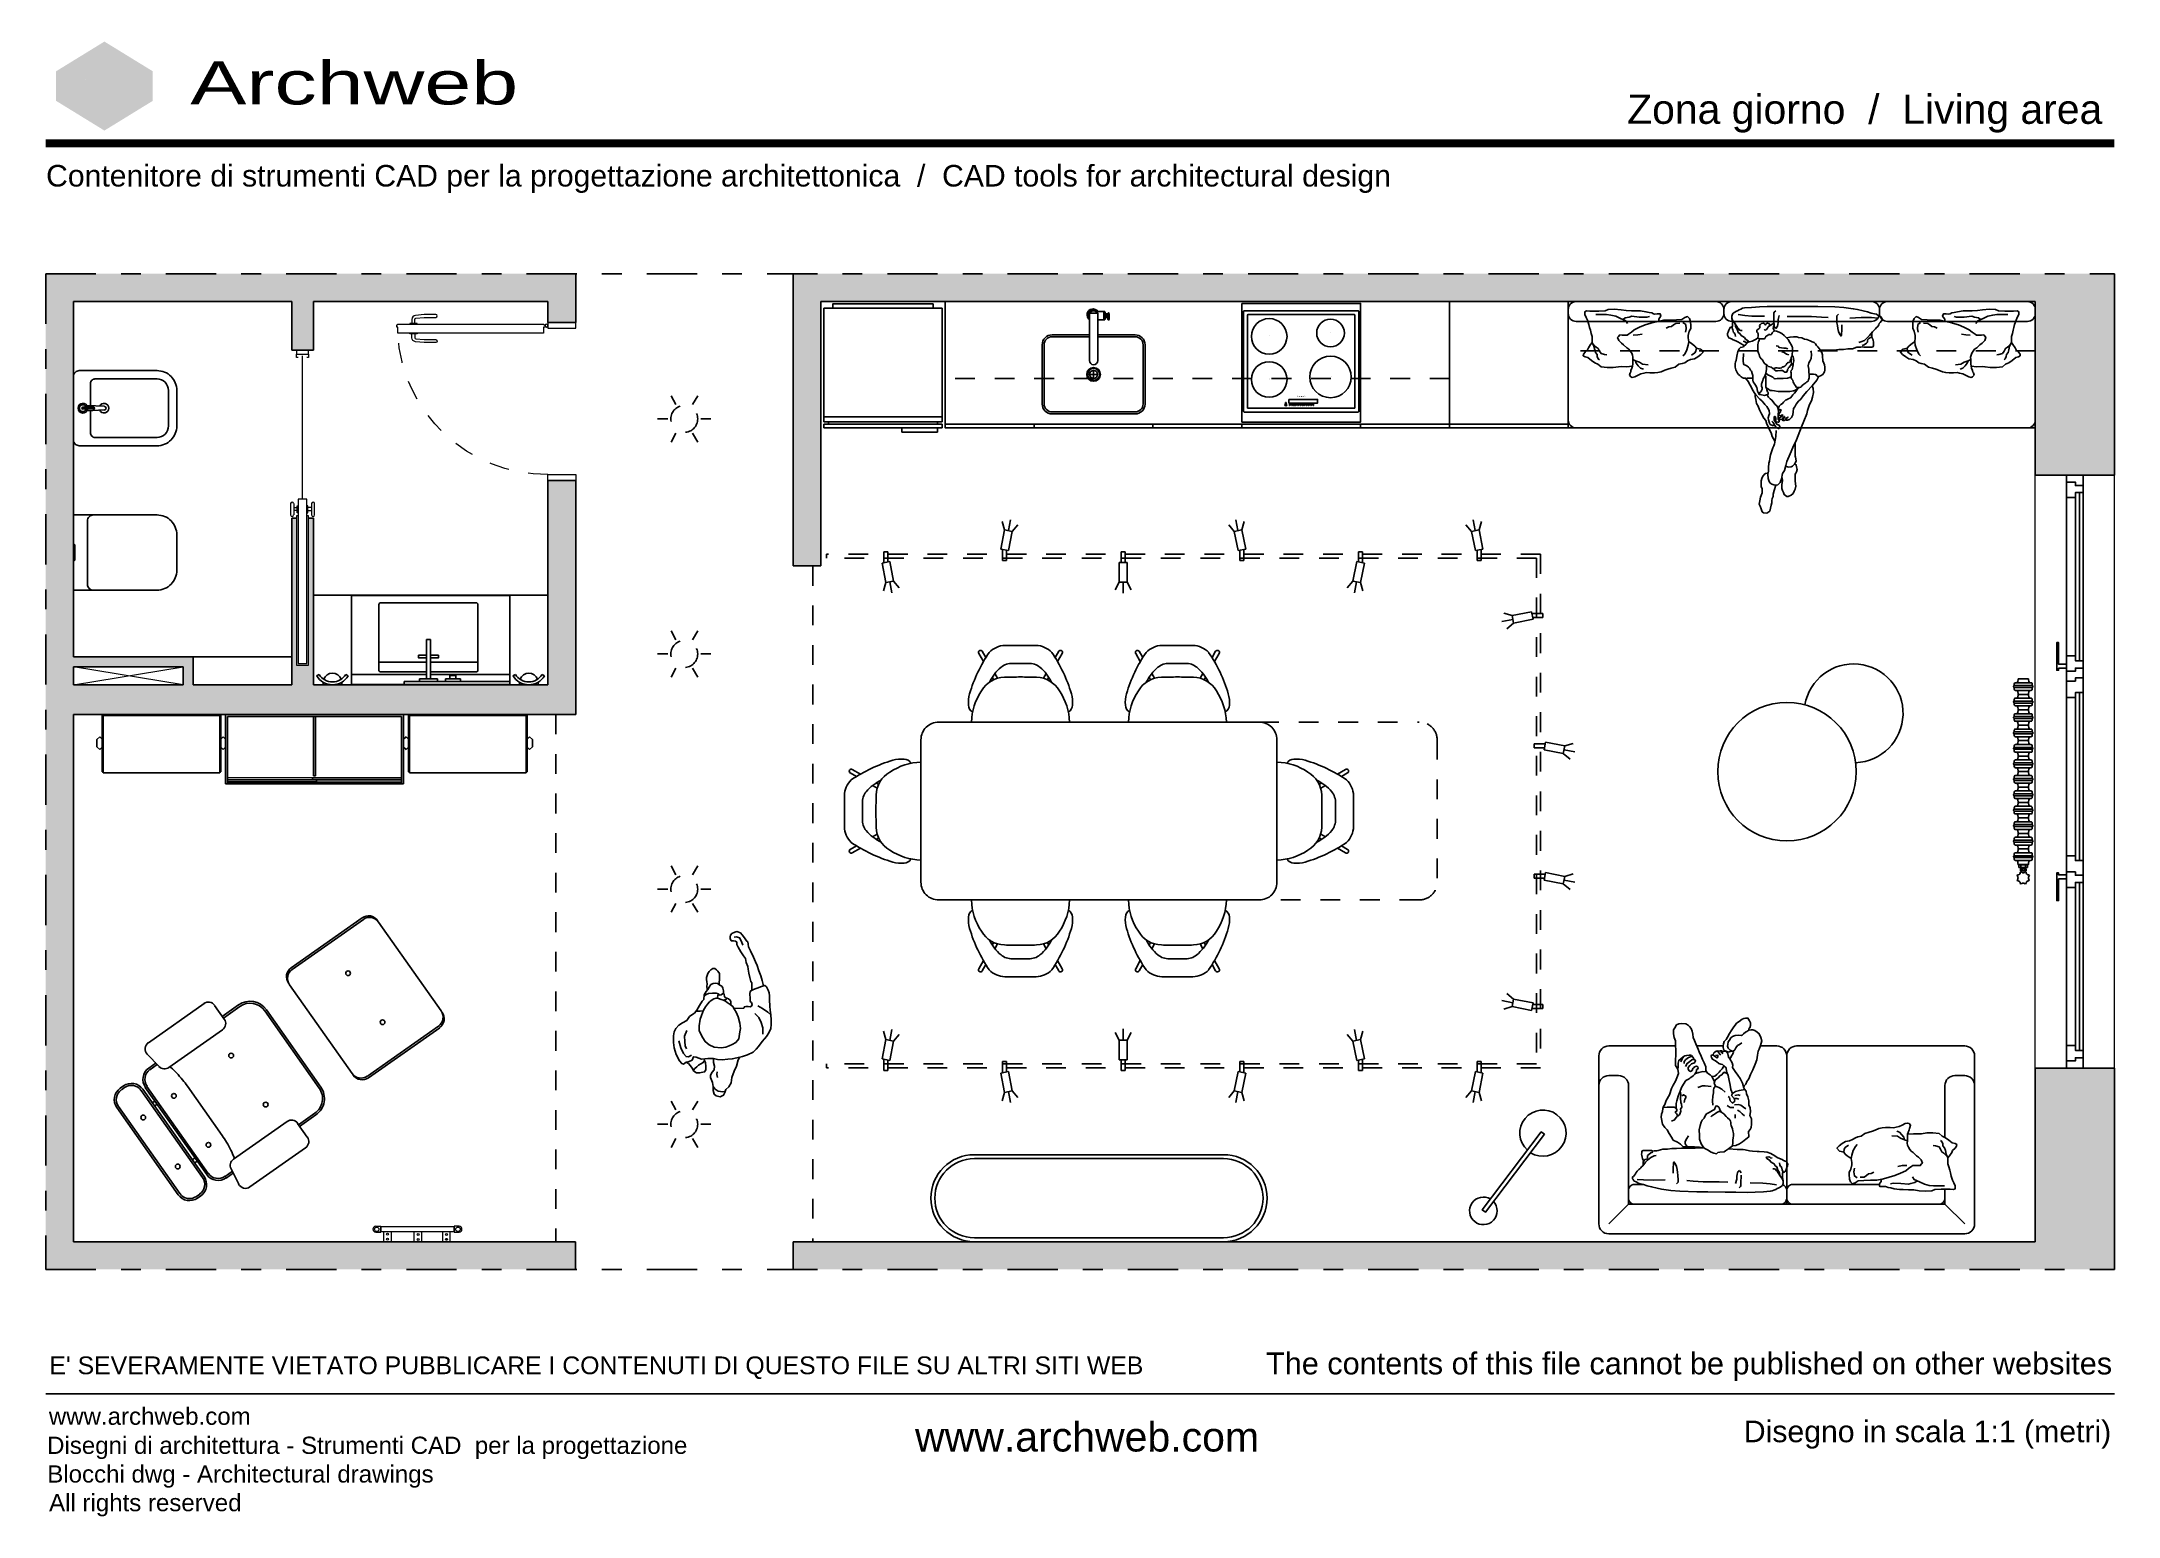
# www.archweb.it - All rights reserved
# Model space of a CAD drawing. Header units: millimetres. Extents: x 1068 to 1078.5, y 83.7 to 91.1.
import ezdxf
from ezdxf.enums import TextEntityAlignment as Align

# ---------------------------------------------------------------- set-up
doc = ezdxf.new("R2010")
doc.units = ezdxf.units.MM
for name, pattern in [('DASHED', [0.75, 0.5, -0.25]), ('TRATTEGGIATA2', [9.525, 6.35, -3.175]), ('TRATTOPUNTOX2', [50.8, 25.4, -12.7, 0, -12.7])]:
    doc.linetypes.add(name, pattern=pattern)
for name, color, linetype in [('Archweb - blocchi dwg gratis', 2, 'Continuous'), ('ARREDI attrezzature - furniture', 175, 'Continuous'), ('MURATURA sezioni - wall sections', 7, 'Continuous')]:
    doc.layers.add(name, color=color, linetype=linetype)
doc.layers.add('MURATURA tratteggi - hatch walls', color=7, linetype='Continuous', lineweight=40, true_color=0xa8a8a8)
for name, color, linetype, lineweight in [('PORTE - doors', 252, 'Continuous', 5), ('PROIEZIONI - projections', 145, 'Continuous', 13), ('PROIEZIONI finissime - fine lines', 251, 'Continuous', 9), ('RADIATORE - radiator', 175, 'Continuous', 9), ('www.archweb.com', 2, 'Continuous', 5), ('www.archweb.com - All rights reserved', 2, 'Continuous', 5)]:
    doc.layers.add(name, color=color, linetype=linetype, lineweight=lineweight)
doc.layers.add('VETRATE sezioni - windows sections', color=7, linetype='Continuous', true_color=0x4d79ff)
doc.styles.add('AW', font='arial.ttf')
doc.styles.get("Standard").update_dxf_attribs({"font": 'arial.ttf'})

msp = doc.modelspace()

# ---------------------------------------------------------------- texts
at = {"style": 'AW', "width": 1.395375}
msp.add_text('Archweb', height=0.2187, dxfattribs=at).set_placement((1068.778, 90.808), (1070.436, 90.808), align=Align.FIT)
at = {"layer": 'www.archweb.com'}
msp.add_text('Zona giorno  /  Living area', height=0.14806, dxfattribs=at).set_placement((1076.044, 90.71))
at = {"layer": 'www.archweb.com', "color": 251, "style": 'AW'}
for s, p in [('www.archweb.com', (1068.063, 84.131)), ('Disegni di architettura - Strumenti CAD  per la progettazione', (1068.054, 83.984)), ('Blocchi dwg - Architectural drawings', (1068.055, 83.839)), ('All rights reserved', (1068.064, 83.694))]:
    msp.add_text(s, height=0.08707, dxfattribs=at).set_placement(p)
at = {"layer": 'www.archweb.com', "style": 'AW'}
msp.add_text('www.archweb.com', height=0.14844, dxfattribs=at).set_placement((1072.443, 83.996))
at = {"layer": 'www.archweb.com', "color": 253, "insert": (1068.049, 90.502), "char_height": 0.109078, "width": 8.68827, "attachment_point": 1}
msp.add_mtext('Contenitore di strumenti CAD per la progettazione architettonica  /  CAD tools for architectural design', dxfattribs=at)
at = {"layer": 'www.archweb.com - All rights reserved', "color": 7, "style": 'AW'}
msp.add_text("E' SEVERAMENTE VIETATO PUBBLICARE I CONTENUTI DI QUESTO FILE SU ALTRI SITI WEB", height=0.08971, dxfattribs=at).set_placement((1068.066, 84.387))
at = {"layer": 'www.archweb.com - All rights reserved', "color": 1, "style": 'AW'}
msp.add_text('The contents of this file cannot be published on other websites', height=0.11086, dxfattribs=at).set_placement((1074.218, 84.386))
at = {"layer": 'www.archweb.com - All rights reserved', "color": 251, "style": 'AW'}
msp.add_text('Disegno in scala 1:1 (metri)', height=0.10928, dxfattribs=at).set_placement((1076.634, 84.043))

# ---------------------------------------------------------------- blocks, each defined once
blk = doc.blocks.new('frigorifero - refrigerator - ir78aw26')
at = {"layer": 'ARREDI attrezzature - furniture'}
for p, q in [((1031.339, 183.032), (1031.339, 182.432)), ((1031.914, 183.032), (1031.339, 183.032)), ((1031.888, 182.432), (1031.888, 183.032)), ((1031.914, 182.432), (1031.914, 183.032)), ((1031.925, 183.007), (1031.914, 183.007)), ((1031.925, 182.432), (1031.925, 183.032)), ((1031.945, 183.032), (1031.925, 183.032)), ((1031.945, 182.432), (1031.945, 183.032)), ((1031.945, 182.637), (1031.967, 182.637)), ((1031.967, 182.637), (1031.967, 182.457)), ((1031.339, 182.432), (1031.914, 182.432)), ((1031.914, 182.457), (1031.925, 182.457)), ((1031.925, 182.432), (1031.945, 182.432)), ((1031.945, 182.457), (1031.967, 182.457))]:
    blk.add_line(p, q, dxfattribs=at)
blk.add_lwpolyline([(1031.317, 182.479), (1031.317, 182.985), (1031.339, 182.985), (1031.339, 182.479)], close=True, dxfattribs=at)
blk = doc.blocks.new('lavandino cucina - kitchen sink - ok71aw26')
at = {"layer": 'ARREDI attrezzature - furniture'}
for p, q in [((942.542, 180.975), (942.242, 180.975)), ((942.542, 180.965), (942.242, 180.965)), ((942.192, 180.736), (942.192, 180.925)), ((942.202, 180.736), (942.202, 180.925)), ((942.582, 180.505), (942.582, 180.925)), ((942.592, 180.505), (942.592, 180.925)), ((942.074, 180.771), (942.116, 180.771)), ((942.112, 180.773), (942.078, 180.773)), ((942.081, 180.792), (942.081, 180.791)), ((942.082, 180.792), (942.089, 180.792)), ((942.089, 180.792), (942.117, 180.791)), ((942.192, 180.505), (942.192, 180.694)), ((942.202, 180.505), (942.202, 180.694)), ((942.242, 180.465), (942.542, 180.465)), ((942.242, 180.455), (942.542, 180.455))]:
    blk.add_line(p, q, dxfattribs=at)
for points in [[(942.074, 180.771), (942.074, 180.767)], [(942.074, 180.728), (942.074, 180.766)], [(942.115, 180.766), (942.074, 180.766)], [(942.116, 180.771), (942.116, 180.767)], [(942.116, 180.736), (942.116, 180.766)], [(942.412, 180.715), (942.372, 180.715)], [(942.392, 180.735), (942.392, 180.695)]]:
    blk.add_lwpolyline(points, dxfattribs=at)
for points in [[(942.084, 180.787), (942.083, 180.788, -0.146054), (942.081, 180.79), (942.081, 180.792, -0.258705), (942.081, 180.792, -0.023605), (942.082, 180.792, -0.171239), (942.085, 180.793, 0.037593), (942.085, 180.793)], [(942.086, 180.784, 0.25498), (942.084, 180.788, -9.068865)], [(942.086, 180.775), (942.085, 180.783, 0.155869), (942.084, 180.787, 0.886458)], [(942.085, 180.793), (942.089, 180.793, -0.00094), (942.091, 180.793, 0.000937), (942.106, 180.793, -0.003393), (942.114, 180.793, 0.648753)], [(942.086, 180.784, 0.160711), (942.102, 180.782, 0.094437), (942.105, 180.783, 1.245706)], [(942.091, 180.793, 0.147806), (942.089, 180.792, 0.197149), (942.089, 180.792), (942.089, 180.791, 0.105853), (942.089, 180.79, 0.093683), (942.089, 180.789, 0.105959), (942.091, 180.788, 0.061829), (942.094, 180.787, 0.023332), (942.1, 180.787, 1.008647)], [(942.098, 180.787), (942.1, 180.787), (942.103, 180.787, 0.010154), (942.106, 180.787, 0.032815), (942.113, 180.787, 0.128402), (942.116, 180.788, 0.106313), (942.117, 180.79, 0.075412), (942.117, 180.79), (942.117, 180.791, 0.25002), (942.117, 180.792, 0.096041), (942.114, 180.793, 0.032872), (942.114, 180.793, -4.493368)], [(942.104, 180.775), (942.104, 180.783, -0.155869), (942.106, 180.787, -0.886458)], [(942.082, 180.715), (942.082, 180.715), (942.082, 180.732, -0.317837), (942.084, 180.735)], [(942.082, 180.715), (942.082, 180.715), (942.082, 180.698, 0.317837), (942.084, 180.695)], [(942.091, 180.694), (942.322, 180.694, 1), (942.322, 180.736), (942.091, 180.736)]]:
    blk.add_lwpolyline(points, format="xyb", dxfattribs=at)
for radius in [0.035, 0.03, 0.02]:
    blk.add_circle((942.392, 180.715), radius, dxfattribs=at)
for centre, radius, start, end in [((942.242, 180.925), 0.05, 90, 180), ((942.242, 180.925), 0.04, 90, 180), ((942.542, 180.925), 0.05, 0, 90), ((942.542, 180.925), 0.04, 0, 90), ((942.08, 180.761), 0.0115, 100.4024, 119.2456), ((942.074, 180.771), 0.0004, 119.2456, 180), ((942.075, 180.767), 0.0005, 180, 270), ((942.074, 180.766), 0.0005, 90, 180), ((942.078, 180.772), 0.0003, 90, 100.4024), ((942.082, 180.792), 0.000429, 131.7684, 173.9142), ((942.083, 180.791), 0.00195, 177.325, 217.0686), ((942.086, 180.793), 0.00494, 218.3675, 245.6022), ((942.088, 180.768), 0.00706, 111.1147, 142.6774), ((942.096, 180.831), 0.0443, 253.7688, 271.8841), ((942.095, 180.756), 0.0385, 73.0508, 105.0324), ((942.101, 180.768), 0.00706, 37.3226, 69.8743), ((942.11, 180.761), 0.0115, 60.7544, 79.5976), ((942.112, 180.772), 0.0003, 79.5976, 90), ((942.115, 180.771), 0.0004, 360, 60.7544), ((942.115, 180.767), 0.0005, 270, 360), ((942.115, 180.766), 0.0005, 360, 90), ((942.091, 180.712), 0.03, 124.3402, 324.1399), ((942.091, 180.712), 0.025, 132.604, 315.3342), ((942.091, 180.715), 0.022, 72.6586, 287.3414), ((942.091, 180.715), 0.021, 90, 270), ((942.242, 180.505), 0.05, 180, 270), ((942.242, 180.505), 0.04, 180, 270), ((942.542, 180.505), 0.05, 270, 0), ((942.542, 180.505), 0.04, 270, 0)]:
    blk.add_arc(centre, radius, start, end, dxfattribs=at)
blk.add_ellipse((942.095, 180.775), major_axis=(-0.009, 0), ratio=0.134102, start_param=6.283185, end_param=9.576875, dxfattribs=at)
blk = doc.blocks.new('Uomo seduto')
at = {"layer": 'ARREDI attrezzature - furniture'}
for p, q in [((2687.725, 286.867), (2687.731, 286.854)), ((2687.731, 286.854), (2687.739, 286.839)), ((2687.805, 286.82), (2687.822, 286.824)), ((2687.765, 286.816), (2687.784, 286.815)), ((2687.784, 286.815), (2687.805, 286.82)), ((2687.876, 286.735), (2687.888, 286.75)), ((2687.888, 286.75), (2687.895, 286.765))]:
    blk.add_line(p, q, dxfattribs=at)
for points in [[(2687.568, 286.545), (2687.556, 286.544), (2687.553, 286.55), (2687.548, 286.558), (2687.544, 286.569), (2687.544, 286.582), (2687.547, 286.593), (2687.551, 286.597), (2687.552, 286.605), (2687.552, 286.606), (2687.54, 286.604), (2687.531, 286.603), (2687.521, 286.607), (2687.51, 286.616), (2687.499, 286.623), (2687.491, 286.642), (2687.486, 286.659), (2687.493, 286.683), (2687.499, 286.701), (2687.505, 286.712), (2687.508, 286.731), (2687.512, 286.755), (2687.519, 286.778), (2687.531, 286.806), (2687.543, 286.829), (2687.552, 286.851), (2687.561, 286.865), (2687.567, 286.879), (2687.575, 286.886), (2687.577, 286.897), (2687.574, 286.903), (2687.565, 286.914), (2687.563, 286.927), (2687.557, 286.942), (2687.552, 286.962), (2687.552, 286.985), (2687.545, 286.997), (2687.544, 287.019), (2687.547, 287.036), (2687.539, 287.053), (2687.539, 287.08), (2687.54, 287.097), (2687.545, 287.107), (2687.553, 287.117), (2687.552, 287.145), (2687.567, 287.156), (2687.584, 287.17), (2687.599, 287.18), (2687.617, 287.189), (2687.634, 287.191), (2687.655, 287.205), (2687.67, 287.216), (2687.677, 287.221), (2687.698, 287.222), (2687.708, 287.224), (2687.715, 287.23), (2687.729, 287.228), (2687.742, 287.222), (2687.751, 287.217), (2687.758, 287.212), (2687.77, 287.205), (2687.78, 287.2), (2687.801, 287.197), (2687.826, 287.195), (2687.872, 287.195), (2687.886, 287.193), (2687.898, 287.182), (2687.913, 287.172), (2687.934, 287.161), (2687.943, 287.146), (2687.955, 287.127), (2687.965, 287.11), (2687.977, 287.098), (2687.989, 287.08), (2687.995, 287.045), (2687.994, 287.03), (2687.988, 287.016), (2687.986, 287.001), (2687.983, 286.992), (2687.977, 286.981), (2687.969, 286.961), (2687.953, 286.932), (2687.943, 286.9), (2687.935, 286.883), (2687.923, 286.864), (2687.915, 286.847), (2687.908, 286.824), (2687.911, 286.803), (2687.922, 286.784), (2687.922, 286.759), (2687.92, 286.729), (2687.921, 286.703), (2687.922, 286.686), (2687.923, 286.66), (2687.929, 286.643), (2687.932, 286.624), (2687.933, 286.604), (2687.926, 286.593), (2687.917, 286.579), (2687.906, 286.574), (2687.89, 286.572), (2687.87, 286.573), (2687.858, 286.58), (2687.851, 286.586), (2687.844, 286.596), (2687.839, 286.61), (2687.835, 286.626), (2687.833, 286.643), (2687.826, 286.658), (2687.819, 286.675), (2687.808, 286.701), (2687.803, 286.715), (2687.793, 286.736), (2687.786, 286.754), (2687.777, 286.77), (2687.769, 286.791), (2687.769, 286.81), (2687.761, 286.822), (2687.748, 286.831), (2687.739, 286.839), (2687.724, 286.838), (2687.713, 286.829), (2687.702, 286.818), (2687.696, 286.811), (2687.686, 286.801), (2687.682, 286.792), (2687.678, 286.785), (2687.685, 286.779), (2687.694, 286.778), (2687.704, 286.774), (2687.716, 286.763), (2687.724, 286.758), (2687.736, 286.752), (2687.741, 286.743), (2687.743, 286.737), (2687.742, 286.733), (2687.739, 286.731), (2687.734, 286.73), (2687.73, 286.726), (2687.729, 286.72), (2687.724, 286.716), (2687.717, 286.712), (2687.71, 286.71), (2687.702, 286.711), (2687.695, 286.709), (2687.69, 286.709), (2687.686, 286.712), (2687.681, 286.713), (2687.677, 286.712), (2687.669, 286.712), (2687.664, 286.716), (2687.66, 286.722), (2687.658, 286.725), (2687.656, 286.734), (2687.653, 286.746), (2687.648, 286.751), (2687.643, 286.743), (2687.639, 286.735), (2687.635, 286.729), (2687.632, 286.725), (2687.63, 286.717), (2687.631, 286.711), (2687.641, 286.711), (2687.651, 286.715), (2687.657, 286.717), (2687.666, 286.712), (2687.672, 286.709), (2687.678, 286.706), (2687.68, 286.7), (2687.682, 286.693), (2687.681, 286.685), (2687.68, 286.674), (2687.676, 286.662), (2687.666, 286.652), (2687.66, 286.641), (2687.65, 286.622), (2687.641, 286.609), (2687.634, 286.599), (2687.628, 286.589), (2687.621, 286.58), (2687.614, 286.57), (2687.601, 286.561), (2687.585, 286.55), (2687.577, 286.547), (2687.568, 286.545)], [(2687.634, 287.191), (2687.632, 287.175), (2687.633, 287.166), (2687.633, 287.16), (2687.631, 287.152), (2687.63, 287.138), (2687.63, 287.128), (2687.632, 287.115), (2687.634, 287.105), (2687.637, 287.095), (2687.641, 287.087), (2687.643, 287.08), (2687.643, 287.072), (2687.644, 287.065), (2687.648, 287.059), (2687.659, 287.049), (2687.666, 287.041), (2687.678, 287.029), (2687.689, 287.021), (2687.697, 287.016), (2687.704, 287.016), (2687.714, 287.021), (2687.721, 287.026), (2687.73, 287.033), (2687.738, 287.039), (2687.744, 287.044)], [(2687.78, 287.2), (2687.792, 287.18), (2687.801, 287.157), (2687.801, 287.138), (2687.803, 287.11), (2687.798, 287.088), (2687.793, 287.071), (2687.787, 287.061), (2687.778, 287.05), (2687.773, 287.039), (2687.766, 287.029), (2687.752, 287.021), (2687.735, 287.012), (2687.725, 287.007), (2687.721, 286.993), (2687.717, 286.988), (2687.71, 286.989), (2687.703, 286.995), (2687.7, 287.002), (2687.696, 287.012), (2687.689, 287.021)], [(2687.863, 287.195), (2687.868, 287.187), (2687.873, 287.18), (2687.873, 287.168), (2687.866, 287.153), (2687.857, 287.14)], [(2687.609, 287.01), (2687.597, 287.016), (2687.585, 287.028), (2687.574, 287.039)], [(2687.621, 287.051), (2687.62, 287.031)], [(2687.911, 286.803), (2687.909, 286.791), (2687.909, 286.772), (2687.906, 286.758), (2687.895, 286.75), (2687.884, 286.74), (2687.876, 286.735), (2687.866, 286.733), (2687.854, 286.731), (2687.846, 286.731), (2687.842, 286.734), (2687.835, 286.741), (2687.834, 286.744), (2687.83, 286.752), (2687.825, 286.755), (2687.821, 286.76), (2687.826, 286.77), (2687.841, 286.775), (2687.85, 286.784), (2687.859, 286.794), (2687.859, 286.801), (2687.855, 286.81), (2687.85, 286.812), (2687.846, 286.814), (2687.838, 286.809), (2687.836, 286.805), (2687.835, 286.799), (2687.83, 286.795), (2687.826, 286.791), (2687.817, 286.788), (2687.81, 286.791), (2687.808, 286.798), (2687.812, 286.803), (2687.816, 286.805), (2687.816, 286.812), (2687.819, 286.819), (2687.825, 286.828), (2687.832, 286.834), (2687.84, 286.842), (2687.848, 286.847), (2687.854, 286.851), (2687.864, 286.856), (2687.871, 286.86), (2687.882, 286.878), (2687.892, 286.896), (2687.899, 286.914), (2687.909, 286.939), (2687.915, 286.963), (2687.919, 286.976), (2687.919, 286.992), (2687.919, 286.999), (2687.915, 287.008), (2687.915, 287.014), (2687.923, 287.018), (2687.923, 287.023), (2687.918, 287.026), (2687.914, 287.034), (2687.908, 287.039), (2687.902, 287.033), (2687.899, 287.025), (2687.898, 287.02), (2687.896, 287.015), (2687.897, 287.005), (2687.894, 286.999), (2687.89, 286.994), (2687.892, 286.979), (2687.896, 286.971), (2687.897, 286.949), (2687.896, 286.93), (2687.899, 286.914)], [(2687.911, 287.036), (2687.919, 287.047), (2687.927, 287.059), (2687.942, 287.066)], [(2687.567, 287.003), (2687.578, 286.995), (2687.592, 286.985), (2687.605, 286.982), (2687.625, 286.983)], [(2687.622, 286.935), (2687.606, 286.933), (2687.595, 286.936)], [(2687.626, 286.95), (2687.613, 286.951), (2687.602, 286.954)], [(2687.634, 286.926), (2687.639, 286.935), (2687.626, 286.95), (2687.623, 286.964), (2687.635, 286.974), (2687.646, 286.962), (2687.65, 286.946), (2687.657, 286.94)], [(2687.627, 286.996), (2687.646, 286.996), (2687.662, 286.987)], [(2687.721, 286.889), (2687.728, 286.899), (2687.731, 286.909), (2687.731, 286.923), (2687.733, 286.939), (2687.736, 286.962), (2687.734, 286.985)], [(2687.888, 286.937), (2687.882, 286.932), (2687.871, 286.939), (2687.87, 286.947), (2687.876, 286.954), (2687.879, 286.971)], [(2687.919, 286.999), (2687.93, 286.994), (2687.949, 286.994), (2687.964, 286.994), (2687.985, 286.996)], [(2687.678, 286.785), (2687.667, 286.795), (2687.664, 286.814), (2687.656, 286.834), (2687.651, 286.859), (2687.648, 286.875), (2687.644, 286.893), (2687.642, 286.906), (2687.634, 286.926), (2687.619, 286.916), (2687.599, 286.91), (2687.572, 286.905)], [(2687.648, 286.751), (2687.636, 286.771), (2687.633, 286.782), (2687.634, 286.794), (2687.628, 286.804), (2687.62, 286.814), (2687.607, 286.832), (2687.596, 286.849), (2687.584, 286.873), (2687.577, 286.897)], [(2687.66, 286.824), (2687.671, 286.821), (2687.678, 286.818), (2687.684, 286.825), (2687.689, 286.831), (2687.699, 286.837), (2687.705, 286.845), (2687.713, 286.851), (2687.721, 286.856), (2687.724, 286.862), (2687.727, 286.873), (2687.721, 286.889), (2687.704, 286.895), (2687.688, 286.903), (2687.672, 286.918)], [(2687.742, 286.89), (2687.773, 286.887), (2687.786, 286.886), (2687.809, 286.895)], [(2687.693, 286.709), (2687.69, 286.719), (2687.682, 286.724)], [(2687.713, 286.711), (2687.704, 286.716), (2687.701, 286.725), (2687.694, 286.73)], [(2687.734, 286.73), (2687.725, 286.736), (2687.72, 286.74), (2687.711, 286.746), (2687.708, 286.742), (2687.709, 286.738), (2687.709, 286.732), (2687.72, 286.734)], [(2687.828, 286.753), (2687.84, 286.755), (2687.85, 286.763), (2687.864, 286.773), (2687.872, 286.789)], [(2687.838, 286.737), (2687.856, 286.743), (2687.871, 286.754), (2687.878, 286.764), (2687.878, 286.773)], [(2687.552, 286.605), (2687.561, 286.612), (2687.569, 286.616), (2687.579, 286.624), (2687.585, 286.631), (2687.589, 286.633), (2687.603, 286.631), (2687.62, 286.632), (2687.634, 286.637), (2687.642, 286.644), (2687.65, 286.655), (2687.656, 286.665), (2687.658, 286.677), (2687.659, 286.687), (2687.656, 286.696), (2687.653, 286.7), (2687.646, 286.706), (2687.639, 286.709), (2687.631, 286.711), (2687.623, 286.704), (2687.617, 286.695), (2687.609, 286.683), (2687.599, 286.677), (2687.587, 286.67)]]:
    blk.add_lwpolyline(points, dxfattribs=at)
blk = doc.blocks.new('Cuscino')
at = {"layer": 'ARREDI attrezzature - furniture'}
for points in [[(2707.048, 285.542), (2707.06, 285.563), (2707.067, 285.575), (2707.073, 285.586), (2707.078, 285.599), (2707.082, 285.607), (2707.087, 285.621), (2707.094, 285.625), (2707.101, 285.628), (2707.109, 285.627), (2707.117, 285.624), (2707.127, 285.621), (2707.134, 285.618), (2707.137, 285.616), (2707.142, 285.612), (2707.142, 285.606), (2707.147, 285.603), (2707.153, 285.602), (2707.161, 285.602), (2707.168, 285.602), (2707.175, 285.604), (2707.187, 285.606), (2707.198, 285.606), (2707.208, 285.603), (2707.212, 285.599), (2707.217, 285.591), (2707.222, 285.582), (2707.225, 285.577), (2707.229, 285.569), (2707.233, 285.56), (2707.237, 285.552), (2707.239, 285.542), (2707.242, 285.507), (2707.244, 285.465), (2707.247, 285.427), (2707.246, 285.367), (2707.247, 285.314), (2707.246, 285.226), (2707.246, 285.171), (2707.244, 285.084), (2707.242, 285.039), (2707.235, 284.992), (2707.231, 284.97), (2707.224, 284.941), (2707.219, 284.919), (2707.213, 284.901), (2707.211, 284.893), (2707.209, 284.884), (2707.207, 284.874), (2707.201, 284.866), (2707.194, 284.852), (2707.188, 284.847), (2707.185, 284.845), (2707.179, 284.845), (2707.175, 284.845), (2707.173, 284.849), (2707.166, 284.855), (2707.16, 284.86), (2707.153, 284.863), (2707.145, 284.868), (2707.138, 284.876), (2707.134, 284.88), (2707.128, 284.885), (2707.124, 284.889), (2707.118, 284.895), (2707.111, 284.898), (2707.1, 284.898), (2707.092, 284.898), (2707.086, 284.896), (2707.082, 284.893), (2707.074, 284.891), (2707.067, 284.89), (2707.059, 284.889), (2707.052, 284.889), (2707.047, 284.89), (2707.043, 284.892), (2707.041, 284.897), (2707.041, 284.901), (2707.041, 284.917), (2707.041, 284.922), (2707.041, 284.938), (2707.043, 284.946), (2707.041, 284.953), (2707.041, 284.965), (2707.04, 284.973), (2707.033, 284.995), (2707.033, 285.019), (2707.029, 285.041), (2707.028, 285.065), (2707.026, 285.09), (2707.026, 285.106), (2707.025, 285.16)], [(2707.07, 285.549), (2707.071, 285.542), (2707.066, 285.538), (2707.064, 285.533), (2707.066, 285.521), (2707.07, 285.519), (2707.073, 285.523), (2707.081, 285.536), (2707.09, 285.542), (2707.095, 285.55), (2707.1, 285.559), (2707.109, 285.565), (2707.115, 285.573), (2707.126, 285.577), (2707.136, 285.582), (2707.141, 285.586), (2707.146, 285.587), (2707.158, 285.589)], [(2707.142, 285.606), (2707.129, 285.6), (2707.115, 285.597), (2707.112, 285.592), (2707.104, 285.589), (2707.095, 285.587)], [(2707.158, 285.589), (2707.145, 285.58), (2707.137, 285.575), (2707.134, 285.571), (2707.129, 285.568), (2707.126, 285.565), (2707.125, 285.56), (2707.125, 285.556), (2707.125, 285.553)], [(2707.158, 285.589), (2707.164, 285.593), (2707.177, 285.602), (2707.187, 285.606)], [(2707.206, 285.573), (2707.201, 285.54), (2707.198, 285.504), (2707.197, 285.44)], [(2707.135, 285.385), (2707.148, 285.393)], [(2707.201, 285.366), (2707.18, 285.372), (2707.166, 285.372), (2707.155, 285.373), (2707.147, 285.375), (2707.141, 285.378), (2707.137, 285.381), (2707.135, 285.385)], [(2707.16, 285.394), (2707.173, 285.393), (2707.186, 285.393), (2707.197, 285.393), (2707.206, 285.393), (2707.212, 285.393), (2707.217, 285.391), (2707.224, 285.384)], [(2707.19, 285.119), (2707.193, 285.152), (2707.196, 285.202), (2707.195, 285.283), (2707.196, 285.326)], [(2707.208, 285.067), (2707.199, 285.075), (2707.188, 285.075), (2707.163, 285.074), (2707.15, 285.071), (2707.135, 285.069), (2707.119, 285.066), (2707.111, 285.063), (2707.103, 285.058), (2707.097, 285.053), (2707.098, 285.052), (2707.103, 285.051), (2707.109, 285.051), (2707.124, 285.05), (2707.134, 285.05), (2707.154, 285.05)], [(2707.096, 284.898), (2707.087, 284.906), (2707.085, 284.913), (2707.079, 284.918), (2707.073, 284.919), (2707.066, 284.919), (2707.061, 284.925), (2707.052, 284.936), (2707.049, 284.946)], [(2707.118, 284.895), (2707.1, 284.909), (2707.09, 284.919), (2707.082, 284.927), (2707.075, 284.935), (2707.067, 284.953), (2707.065, 284.963)], [(2707.188, 284.868), (2707.19, 284.9), (2707.19, 284.951), (2707.188, 285.009)]]:
    blk.add_lwpolyline(points, dxfattribs=at)
blk = doc.blocks.new('Cuscino3')
at = {"layer": 'ARREDI attrezzature - furniture'}
for points in [[(2700.44, 287.229), (2700.458, 287.223), (2700.474, 287.221), (2700.499, 287.219), (2700.509, 287.219), (2700.533, 287.217), (2700.548, 287.215), (2700.569, 287.211), (2700.58, 287.209), (2700.605, 287.208), (2700.609, 287.208), (2700.652, 287.205), (2700.654, 287.205)], [(2700.778, 287.2), (2700.79, 287.2), (2700.822, 287.201)]]:
    blk.add_lwpolyline(points, dxfattribs=at)
at = {"layer": 'ARREDI attrezzature - furniture', "rotation": 89.26361393446405}
blk.add_blockref('Cuscino', (2951.167, -2423.265), dxfattribs=at)
blk = doc.blocks.new('Cuscini')
at = {"layer": 'ARREDI attrezzature - furniture'}
for points in [[(2686.883, 287.36), (2686.883, 287.371), (2686.889, 287.378), (2686.894, 287.385), (2686.89, 287.397), (2686.875, 287.397), (2686.862, 287.396), (2686.856, 287.398), (2686.848, 287.402), (2686.835, 287.404), (2686.818, 287.408), (2686.79, 287.412), (2686.773, 287.412), (2686.745, 287.413), (2686.718, 287.414), (2686.692, 287.418), (2686.657, 287.42), (2686.627, 287.419), (2686.612, 287.412), (2686.58, 287.411), (2686.554, 287.41), (2686.535, 287.411), (2686.517, 287.412), (2686.509, 287.408), (2686.509, 287.394), (2686.516, 287.378), (2686.522, 287.365), (2686.53, 287.344), (2686.533, 287.328), (2686.537, 287.314), (2686.541, 287.298), (2686.546, 287.283), (2686.546, 287.269), (2686.546, 287.252), (2686.538, 287.242), (2686.527, 287.225), (2686.522, 287.215), (2686.51, 287.203), (2686.502, 287.193), (2686.501, 287.185), (2686.51, 287.18), (2686.524, 287.176), (2686.542, 287.162), (2686.559, 287.15), (2686.575, 287.142), (2686.591, 287.129), (2686.622, 287.126), (2686.652, 287.125), (2686.68, 287.13), (2686.694, 287.131), (2686.72, 287.13), (2686.75, 287.132)], [(2686.564, 287.393), (2686.594, 287.393), (2686.619, 287.394), (2686.64, 287.391), (2686.665, 287.385), (2686.689, 287.374), (2686.716, 287.362), (2686.725, 287.348)], [(2687.032, 287.275), (2687.035, 287.256), (2687.041, 287.252), (2687.055, 287.242), (2687.065, 287.233), (2687.073, 287.224), (2687.085, 287.22), (2687.095, 287.218), (2687.107, 287.203), (2687.096, 287.191), (2687.08, 287.18), (2687.064, 287.169), (2687.043, 287.166), (2687.028, 287.159), (2687.014, 287.15), (2687.002, 287.146), (2686.985, 287.143), (2686.966, 287.128), (2686.945, 287.122), (2686.928, 287.117), (2686.914, 287.112), (2686.895, 287.104), (2686.878, 287.1), (2686.861, 287.098), (2686.838, 287.098), (2686.821, 287.1), (2686.808, 287.097), (2686.792, 287.094), (2686.778, 287.087), (2686.762, 287.079), (2686.749, 287.076), (2686.742, 287.078), (2686.735, 287.087), (2686.738, 287.098), (2686.741, 287.103), (2686.742, 287.11), (2686.747, 287.123), (2686.75, 287.132), (2686.751, 287.144), (2686.751, 287.152), (2686.751, 287.166), (2686.752, 287.178), (2686.75, 287.188), (2686.746, 287.198), (2686.739, 287.209), (2686.732, 287.218), (2686.721, 287.225), (2686.705, 287.241), (2686.694, 287.248), (2686.681, 287.262), (2686.675, 287.278), (2686.679, 287.283), (2686.686, 287.291), (2686.698, 287.29), (2686.712, 287.29), (2686.723, 287.29), (2686.729, 287.294), (2686.745, 287.305), (2686.759, 287.317), (2686.786, 287.33), (2686.814, 287.341), (2686.843, 287.35), (2686.848, 287.351), (2686.879, 287.359), (2686.907, 287.365), (2686.937, 287.365), (2686.972, 287.367), (2687, 287.368), (2687.015, 287.379), (2687.028, 287.383), (2687.038, 287.374), (2687.044, 287.359), (2687.045, 287.336), (2687.045, 287.324), (2687.041, 287.316), (2687.037, 287.309), (2687.032, 287.287), (2687.032, 287.275)], [(2686.702, 287.368), (2686.713, 287.377), (2686.733, 287.381), (2686.746, 287.385), (2686.784, 287.381), (2686.823, 287.38), (2686.836, 287.383)], [(2686.99, 287.35), (2686.969, 287.349), (2686.958, 287.341), (2686.948, 287.333), (2686.934, 287.331), (2686.921, 287.324)], [(2687.005, 287.353), (2687.019, 287.343), (2687.021, 287.322), (2687.018, 287.304)], [(2686.546, 287.252), (2686.555, 287.233), (2686.559, 287.215), (2686.563, 287.201), (2686.571, 287.192), (2686.572, 287.181), (2686.577, 287.169), (2686.583, 287.165)], [(2686.549, 287.245), (2686.558, 287.236), (2686.566, 287.229), (2686.576, 287.222), (2686.583, 287.208), (2686.591, 287.196), (2686.609, 287.192), (2686.62, 287.189)], [(2686.754, 287.29), (2686.777, 287.291), (2686.799, 287.295)], [(2687.035, 287.256), (2687.032, 287.239), (2687.025, 287.215), (2687.014, 287.194), (2687.005, 287.184)], [(2686.751, 287.166), (2686.765, 287.16), (2686.769, 287.147), (2686.779, 287.135), (2686.791, 287.122), (2686.805, 287.117)], [(2686.765, 287.16), (2686.785, 287.152), (2686.801, 287.142), (2686.829, 287.14)], [(2687.073, 287.224), (2687.071, 287.208), (2687.066, 287.2), (2687.048, 287.188)]]:
    blk.add_lwpolyline(points, dxfattribs=at)
blk = doc.blocks.new('A$C37473457')
at = {"layer": 'ARREDI attrezzature - furniture'}
for name, p in [('Cuscini', (-2687.361, -287.486)), ('Cuscino3', (-2700.359, -287.485)), ('Uomo seduto', (-2687.36, -287.485))]:
    blk.add_blockref(name, p, dxfattribs=at)
blk = doc.blocks.new('Divano 3')
at = {"layer": 'ARREDI attrezzature - furniture'}
for p, q in [((2699.559, 287.485), (2699.459, 287.585)), ((2701.159, 287.485), (2701.259, 287.585)), ((2699.559, 287.415), (2699.559, 287.409)), ((2700.329, 287.385), (2699.891, 287.385)), ((2701.129, 287.385), (2701.084, 287.385)), ((2699.559, 286.885), (2699.559, 287.145)), ((2700.409, 286.685), (2700.493, 286.685)), ((2700.68, 286.685), (2700.813, 286.685)), ((2700.921, 286.685), (2701.259, 286.685))]:
    blk.add_line(p, q, dxfattribs=at)
for points in [[(2700.359, 287.635), (2699.459, 287.635, 0.414214), (2699.409, 287.585), (2699.409, 286.735, 0.414214), (2699.459, 286.685), (2700.309, 286.685, 0.414214), (2700.359, 286.735), (2700.359, 287.485)], [(2700.359, 287.635), (2701.259, 287.635, -0.414214), (2701.309, 287.585), (2701.309, 286.735, -0.414214), (2701.259, 286.685)], [(2700.329, 287.385), (2700.329, 287.385, 0.414214), (2700.359, 287.415), (2700.359, 287.455, 0.414214), (2700.329, 287.485), (2699.589, 287.485, 0.414214), (2699.559, 287.455)], [(2700.409, 286.685, -0.414214), (2700.359, 286.735), (2700.359, 287.485)], [(2700.38, 287.387), (2700.38, 287.387, -0.325151), (2700.359, 287.415), (2700.359, 287.455, -0.414214), (2700.389, 287.485), (2701.129, 287.485, -0.414214), (2701.159, 287.455), (2701.159, 287.415, -0.414214), (2701.129, 287.385)], [(2701.159, 287.485), (2701.159, 286.885, 0.414214), (2701.209, 286.835), (2701.259, 286.835, 0.414214), (2701.309, 286.885)], [(2699.559, 286.885), (2699.559, 286.885, -0.414214), (2699.509, 286.835), (2699.459, 286.835, -0.414214), (2699.409, 286.885)]]:
    blk.add_lwpolyline(points, format="xyb", dxfattribs=at)
for points in [[(2700.359, 287.485), (2699.559, 287.485)], [(2699.559, 287.485), (2699.559, 287.415)], [(2700.359, 287.485), (2701.159, 287.485)]]:
    blk.add_lwpolyline(points, dxfattribs=at)
blk.add_blockref('A$C37473457', (2700.359, 287.485))
blk = doc.blocks.new('Sedia cucina')
at = {"layer": 'ARREDI attrezzature - furniture'}
for p, q in [((2684.2658, 286.4729), (2684.2377, 286.4889)), ((2684.2838, 286.4838), (2684.247, 286.5047)), ((2684.3588, 286.4199), (2684.3376, 286.432)), ((2684.3653, 286.4374), (2684.3538, 286.4439)), ((2684.2112, 286.3868), (2684.2112, 286.3171)), ((2684.2921, 286.3535), (2684.2921, 286.3171)), ((2684.2112, 286.2474), (2684.2112, 286.3171)), ((2684.2921, 286.2807), (2684.2921, 286.3171)), ((2684.2658, 286.1613), (2684.2377, 286.1453)), ((2684.2838, 286.1504), (2684.247, 286.1295)), ((2684.3588, 286.2143), (2684.3376, 286.2022)), ((2684.3653, 286.1968), (2684.3538, 286.1903))]:
    blk.add_line(p, q, dxfattribs=at)
for centre, radius, start, end in [((2684.6109, 285.9192), 0.6525, 106.23853, 124.39538), ((2684.5613, 286.2796), 0.2576, 91.20544, 124.34266), ((2684.467, 286.4187), 0.1327, 84.44374, 106.87873), ((2684.4798, 286.5168), 0.0339, 26.59001, 89.8809), ((2684.3154, 286.3832), 0.1043, 134.46984, 178.00979), ((2684.2425, 286.4968), 0.00919, 60.36832, 238.52654), ((2684.4711, 286.2674), 0.2119, 116.46241, 139.69891), ((2684.4744, 286.3874), 0.12, 119.11744, 179.25444), ((2684.369, 286.3557), 0.0769, 140.68801, 181.68471), ((2687.075, 286.3011), 2.722, 178.14647, 179.66332), ((2684.3154, 286.251), 0.1043, 181.99021, 225.53016), ((2684.369, 286.2785), 0.0769, 178.31529, 219.31199), ((2684.4711, 286.3668), 0.2119, 220.30109, 243.53759), ((2687.075, 286.3331), 2.722, 180.33668, 181.85353), ((2684.4744, 286.2468), 0.12, 180.74556, 240.88256), ((2684.2425, 286.1374), 0.00919, 121.47346, 299.63168), ((2684.6109, 286.715), 0.6525, 235.60462, 253.76147), ((2684.5613, 286.3546), 0.2576, 235.65734, 268.79456), ((2684.467, 286.2155), 0.1327, 253.12127, 275.55626), ((2684.4798, 286.1174), 0.0339, 270.1191, 333.40999)]:
    blk.add_arc(centre, radius, start, end, dxfattribs=at)
blk = doc.blocks.new('Tavolo cucina')
at = {"layer": 'ARREDI attrezzature - furniture'}
blk.add_lwpolyline([(2698.619, 286.684), (2698.619, 285.064, -0.414214), (2698.529, 284.974), (2697.809, 284.974, -0.414214), (2697.719, 285.064), (2697.719, 286.684, -0.414214), (2697.809, 286.774), (2698.529, 286.774, -0.414214)], format="xyb", close=True, dxfattribs=at)
at = {"layer": 'ARREDI attrezzature - furniture', "yscale": 1.125000000000384, "zscale": 1.125000000000384}
for p, xscale, rotation in [((2376.063, 3306.899), 1.125000000000384, 270), ((-322.406, 607.584), -1.125000000000384, 180), ((5718.745, 607.584), 1.125000000000384, 180), ((2376.063, -2735.151), -1.125000000000384, 270)]:
    blk.add_blockref('Sedia cucina', p, dxfattribs=dict(at, xscale=xscale, rotation=rotation))
for p, xscale in [((-322.406, -35.836), 1.125000000000384), ((5718.745, -35.836), -1.125000000000384)]:
    blk.add_blockref('Sedia cucina', p, dxfattribs=dict(at, xscale=xscale))
blk = doc.blocks.new('Lavabo')
at = {"layer": 'ARREDI attrezzature - furniture'}
for p, q in [((2695.856, 283.268), (2696.235, 283.268)), ((2696.121, 283.318), (2696.121, 283.303)), ((2696.121, 283.303), (2696.656, 283.303)), ((2696.2, 283.303), (2696.2, 283.29)), ((2696.2, 283.29), (2696.29, 283.29)), ((2696.235, 283.09), (2696.235, 283.29)), ((2696.255, 283.29), (2696.255, 283.09)), ((2696.255, 283.268), (2696.656, 283.268)), ((2696.29, 283.29), (2696.29, 283.303)), ((2696.33, 283.303), (2696.33, 283.29)), ((2696.33, 283.29), (2696.406, 283.29)), ((2696.353, 283.29), (2696.353, 283.273)), ((2696.353, 283.273), (2696.383, 283.273)), ((2696.383, 283.29), (2696.383, 283.273)), ((2696.406, 283.29), (2696.406, 283.303)), ((2695.994, 283.205), (2696.235, 283.205)), ((2696.255, 283.205), (2696.494, 283.205)), ((2696.255, 283.09), (2696.235, 283.09))]:
    blk.add_line(p, q, dxfattribs=at)
blk.add_lwpolyline([(2696.656, 283.318), (2695.856, 283.318), (2695.856, 282.868), (2696.656, 282.868)], close=True, dxfattribs=at)
blk.add_lwpolyline([(2696.255, 283.255), (2696.486, 283.255, -0.414214), (2696.494, 283.247), (2696.494, 282.913, -0.414214), (2696.486, 282.905), (2696.002, 282.905, -0.414214), (2695.994, 282.913), (2695.994, 283.247, -0.414214), (2696.002, 283.255), (2696.235, 283.255)], format="xyb", dxfattribs=at)
for points in [[(2696.235, 283.17), (2696.195, 283.17), (2696.195, 283.184), (2696.235, 283.184)], [(2696.255, 283.184), (2696.295, 283.184), (2696.295, 283.17), (2696.255, 283.17)]]:
    blk.add_lwpolyline(points, dxfattribs=at)
blk = doc.blocks.new('porta - door - gh63aw26')
at = {"layer": 'PORTE - doors', "color": 2, "ltscale": 0.02}
for points in [[(1045.394, 88.779), (1045.254, 88.779), (1045.254, 88.749), (1045.394, 88.749)], [(1045.394, 87.98), (1045.254, 87.98), (1045.254, 88.01), (1045.394, 88.01)]]:
    blk.add_lwpolyline(points, close=True, dxfattribs=at)
at = {"layer": 'PORTE - doors', "color": 2, "lineweight": 18}
blk.add_lwpolyline([(1045.239, 88.004), (1045.232, 88.004), (1045.232, 88.034), (1044.494, 88.034), (1044.494, 88.004), (1044.49, 88.004), (1044.49, 87.995), (1044.494, 87.989), (1045.232, 87.989), (1045.239, 87.995), (1045.239, 88.004)], close=True, dxfattribs=at)
at = {"layer": 'PORTE - doors', "color": 251, "lineweight": 18}
for points in [[(1044.592, 88.034), (1044.592, 88.038), (1044.556, 88.038), (1044.556, 88.033)], [(1044.592, 87.989), (1044.592, 87.985), (1044.556, 87.985), (1044.556, 87.989)]]:
    blk.add_lwpolyline(points, dxfattribs=at)
for points in [[(1044.581, 88.038), (1044.581, 88.058, -0.38313), (1044.585, 88.063), (1044.627, 88.067), (1044.686, 88.067, 1), (1044.686, 88.082), (1044.627, 88.082), (1044.584, 88.078, 0.383129), (1044.566, 88.058), (1044.566, 88.038)], [(1044.581, 87.985), (1044.581, 87.965, 0.38313), (1044.585, 87.959), (1044.627, 87.955), (1044.686, 87.955, -1), (1044.686, 87.94), (1044.627, 87.94), (1044.584, 87.945, -0.383129), (1044.566, 87.965), (1044.566, 87.985)]]:
    blk.add_lwpolyline(points, format="xyb", dxfattribs=at)
at = {"layer": 'PORTE - doors', "color": 2, "lineweight": 18}
blk.add_circle((1045.246, 87.996), 0.00741, dxfattribs=at)
at = {"layer": 'PORTE - doors', "color": 251, "linetype": 'DASHED', "ltscale": 0.005}
blk.add_arc((1045.247, 87.995), 0.754, 89.4831, 177.0612, dxfattribs=at)
blk = doc.blocks.new('Termosifone - radiator')
at = {"layer": 'ARREDI attrezzature - furniture', "linetype": 'Continuous'}
for points in [[(2703.707, 280.644), (2703.705, 280.64), (2703.708, 280.637), (2703.709, 280.633), (2703.71, 280.629), (2703.709, 280.626), (2703.708, 280.622), (2703.705, 280.619), (2703.707, 280.614)], [(2703.707, 280.644), (2703.711, 280.644), (2703.714, 280.646), (2703.717, 280.648), (2703.72, 280.651), (2703.721, 280.654), (2703.721, 280.658)], [(2703.726, 280.66), (2703.721, 280.658)], [(2703.726, 280.66), (2703.729, 280.658), (2703.732, 280.656), (2703.736, 280.656), (2703.74, 280.656), (2703.743, 280.658), (2703.746, 280.66)], [(2703.751, 280.658), (2703.746, 280.66)], [(2703.751, 280.658), (2703.751, 280.654), (2703.752, 280.651), (2703.754, 280.648), (2703.757, 280.646), (2703.761, 280.644), (2703.765, 280.644)], [(2703.767, 280.64), (2703.764, 280.637), (2703.763, 280.633), (2703.762, 280.629), (2703.763, 280.626), (2703.764, 280.622), (2703.767, 280.619)], [(2703.767, 280.64), (2703.765, 280.644)], [(2703.69, 280.526), (2703.688, 280.525), (2703.687, 280.523), (2703.687, 280.52), (2703.688, 280.518), (2703.69, 280.517)], [(2703.69, 280.535), (2703.691, 280.538), (2703.693, 280.54), (2703.697, 280.541), (2703.775, 280.541)], [(2703.69, 280.535), (2703.69, 280.526)], [(2703.781, 280.526), (2703.69, 280.526)], [(2703.705, 280.541), (2703.708, 280.547), (2703.709, 280.554), (2703.71, 280.561)], [(2703.721, 280.6), (2703.721, 280.604), (2703.72, 280.608), (2703.717, 280.611), (2703.714, 280.613), (2703.711, 280.614), (2703.707, 280.614)], [(2703.71, 280.561), (2703.762, 280.561), (2703.762, 280.554), (2703.764, 280.547), (2703.767, 280.541)], [(2703.761, 280.564), (2703.711, 280.564), (2703.711, 280.561)], [(2703.757, 280.564), (2703.757, 280.576), (2703.714, 280.576), (2703.714, 280.564)], [(2703.721, 280.6), (2703.726, 280.598)], [(2703.73, 280.593), (2703.727, 280.594), (2703.724, 280.594), (2703.722, 280.593)], [(2703.73, 280.593), (2703.73, 280.584), (2703.727, 280.583), (2703.724, 280.583), (2703.722, 280.584), (2703.722, 280.593)], [(2703.724, 280.564), (2703.724, 280.576)], [(2703.746, 280.598), (2703.743, 280.601), (2703.74, 280.603), (2703.736, 280.603), (2703.732, 280.603), (2703.729, 280.601), (2703.726, 280.598)], [(2703.726, 280.598), (2703.726, 280.594)], [(2703.746, 280.594), (2703.726, 280.594)], [(2703.746, 280.583), (2703.726, 280.583), (2703.746, 280.583)], [(2703.726, 280.576), (2703.726, 280.583)], [(2703.73, 280.593), (2703.734, 280.594), (2703.738, 280.594), (2703.742, 280.593), (2703.742, 280.584), (2703.745, 280.583), (2703.748, 280.583), (2703.75, 280.584)], [(2703.73, 280.584), (2703.734, 280.583), (2703.738, 280.583), (2703.742, 280.584)], [(2703.75, 280.593), (2703.748, 280.594), (2703.745, 280.594), (2703.742, 280.593)], [(2703.746, 280.598), (2703.751, 280.6)], [(2703.746, 280.598), (2703.746, 280.594)], [(2703.746, 280.576), (2703.746, 280.583)], [(2703.748, 280.564), (2703.748, 280.576)], [(2703.75, 280.584), (2703.75, 280.593)], [(2703.765, 280.614), (2703.761, 280.614), (2703.757, 280.613), (2703.754, 280.611), (2703.752, 280.608), (2703.751, 280.604), (2703.751, 280.6)], [(2703.761, 280.561), (2703.761, 280.564)], [(2703.765, 280.614), (2703.767, 280.619)], [(2703.781, 280.535), (2703.781, 280.538), (2703.778, 280.54), (2703.775, 280.541)], [(2703.781, 280.535), (2703.781, 280.526)], [(2703.781, 280.517), (2703.784, 280.518), (2703.785, 280.52), (2703.785, 280.523), (2703.784, 280.525), (2703.781, 280.526)], [(2703.69, 280.448), (2703.688, 280.447), (2703.687, 280.445), (2703.687, 280.442), (2703.688, 280.44), (2703.69, 280.439)], [(2703.781, 280.517), (2703.69, 280.517)], [(2703.69, 280.517), (2703.69, 280.508)], [(2703.69, 280.508), (2703.691, 280.505), (2703.693, 280.503), (2703.697, 280.502)], [(2703.697, 280.463), (2703.693, 280.462), (2703.691, 280.46), (2703.69, 280.457)], [(2703.69, 280.448), (2703.69, 280.457)], [(2703.69, 280.448), (2703.781, 280.448), (2703.784, 280.447), (2703.785, 280.445), (2703.785, 280.442), (2703.784, 280.44), (2703.781, 280.439), (2703.69, 280.439)], [(2703.697, 280.424), (2703.693, 280.425), (2703.691, 280.427), (2703.69, 280.43), (2703.69, 280.439)], [(2703.697, 280.502), (2703.775, 280.502), (2703.778, 280.503), (2703.781, 280.505), (2703.781, 280.508)], [(2703.775, 280.463), (2703.697, 280.463)], [(2703.697, 280.424), (2703.775, 280.424)], [(2703.705, 280.463), (2703.708, 280.47), (2703.71, 280.478), (2703.71, 280.487), (2703.708, 280.495), (2703.705, 280.502)], [(2703.705, 280.385), (2703.708, 280.392), (2703.71, 280.4), (2703.71, 280.409), (2703.708, 280.416), (2703.705, 280.424)], [(2703.762, 280.483), (2703.71, 280.483)], [(2703.767, 280.502), (2703.764, 280.495), (2703.762, 280.487), (2703.762, 280.478), (2703.764, 280.47), (2703.767, 280.463)], [(2703.767, 280.424), (2703.764, 280.416), (2703.762, 280.409), (2703.762, 280.4), (2703.764, 280.392), (2703.767, 280.385)], [(2703.781, 280.457), (2703.781, 280.46), (2703.778, 280.462), (2703.775, 280.463)], [(2703.775, 280.424), (2703.778, 280.425), (2703.781, 280.427), (2703.781, 280.43)], [(2703.781, 280.517), (2703.781, 280.508)], [(2703.781, 280.448), (2703.781, 280.457)], [(2703.781, 280.43), (2703.781, 280.439)], [(2703.69, 280.37), (2703.688, 280.369), (2703.687, 280.367), (2703.687, 280.364), (2703.688, 280.362), (2703.69, 280.36)], [(2703.697, 280.385), (2703.693, 280.384), (2703.691, 280.381), (2703.69, 280.378)], [(2703.69, 280.37), (2703.69, 280.378)], [(2703.69, 280.37), (2703.781, 280.37), (2703.784, 280.369), (2703.785, 280.367), (2703.785, 280.364), (2703.784, 280.362), (2703.781, 280.36), (2703.69, 280.36)], [(2703.697, 280.346), (2703.693, 280.346), (2703.691, 280.349), (2703.69, 280.352), (2703.69, 280.36)], [(2703.775, 280.385), (2703.697, 280.385)], [(2703.697, 280.346), (2703.775, 280.346)], [(2703.705, 280.306), (2703.708, 280.314), (2703.71, 280.322), (2703.71, 280.33), (2703.708, 280.338), (2703.705, 280.346)], [(2703.762, 280.404), (2703.71, 280.404)], [(2703.762, 280.326), (2703.71, 280.326)], [(2703.767, 280.346), (2703.764, 280.338), (2703.762, 280.33), (2703.762, 280.322), (2703.764, 280.314), (2703.767, 280.306)], [(2703.781, 280.378), (2703.781, 280.381), (2703.778, 280.384), (2703.775, 280.385)], [(2703.775, 280.346), (2703.778, 280.346), (2703.781, 280.349), (2703.781, 280.352)], [(2703.781, 280.37), (2703.781, 280.378)], [(2703.781, 280.352), (2703.781, 280.36)], [(2703.69, 280.292), (2703.688, 280.29), (2703.687, 280.288), (2703.687, 280.286), (2703.688, 280.284), (2703.69, 280.282)], [(2703.69, 280.214), (2703.688, 280.212), (2703.687, 280.21), (2703.687, 280.208), (2703.688, 280.205), (2703.69, 280.204)], [(2703.697, 280.306), (2703.693, 280.306), (2703.691, 280.303), (2703.69, 280.3)], [(2703.69, 280.292), (2703.69, 280.3)], [(2703.69, 280.292), (2703.781, 280.292), (2703.784, 280.29), (2703.785, 280.288), (2703.785, 280.286), (2703.784, 280.284), (2703.781, 280.282), (2703.69, 280.282)], [(2703.697, 280.267), (2703.693, 280.268), (2703.691, 280.271), (2703.69, 280.274), (2703.69, 280.282)], [(2703.697, 280.228), (2703.693, 280.227), (2703.691, 280.225), (2703.69, 280.222)], [(2703.69, 280.214), (2703.69, 280.222)], [(2703.69, 280.214), (2703.781, 280.214), (2703.784, 280.212), (2703.785, 280.21), (2703.785, 280.208), (2703.784, 280.205), (2703.781, 280.204), (2703.69, 280.204)], [(2703.775, 280.306), (2703.697, 280.306)], [(2703.697, 280.267), (2703.775, 280.267)], [(2703.775, 280.228), (2703.697, 280.228)], [(2703.705, 280.228), (2703.708, 280.236), (2703.71, 280.244), (2703.71, 280.252), (2703.708, 280.26), (2703.705, 280.267)], [(2703.762, 280.248), (2703.71, 280.248)], [(2703.767, 280.267), (2703.764, 280.26), (2703.762, 280.252), (2703.762, 280.244), (2703.764, 280.236), (2703.767, 280.228)], [(2703.781, 280.3), (2703.781, 280.303), (2703.778, 280.306), (2703.775, 280.306)], [(2703.775, 280.267), (2703.778, 280.268), (2703.781, 280.271), (2703.781, 280.274)], [(2703.781, 280.222), (2703.781, 280.225), (2703.778, 280.227), (2703.775, 280.228)], [(2703.781, 280.292), (2703.781, 280.3)], [(2703.781, 280.274), (2703.781, 280.282)], [(2703.781, 280.214), (2703.781, 280.222)], [(2703.69, 280.136), (2703.688, 280.134), (2703.687, 280.132), (2703.687, 280.129), (2703.688, 280.127), (2703.69, 280.126)], [(2703.697, 280.189), (2703.693, 280.19), (2703.691, 280.192), (2703.69, 280.196), (2703.69, 280.204)], [(2703.697, 280.15), (2703.693, 280.149), (2703.691, 280.147), (2703.69, 280.144)], [(2703.69, 280.136), (2703.69, 280.144)], [(2703.69, 280.136), (2703.781, 280.136), (2703.784, 280.134), (2703.785, 280.132), (2703.785, 280.129), (2703.784, 280.127), (2703.781, 280.126), (2703.69, 280.126)], [(2703.697, 280.111), (2703.693, 280.112), (2703.691, 280.114), (2703.69, 280.118), (2703.69, 280.126)], [(2703.697, 280.189), (2703.775, 280.189)], [(2703.775, 280.15), (2703.697, 280.15)], [(2703.697, 280.111), (2703.775, 280.111)], [(2703.705, 280.15), (2703.708, 280.158), (2703.71, 280.166), (2703.71, 280.174), (2703.708, 280.182), (2703.705, 280.189)], [(2703.705, 280.072), (2703.708, 280.08), (2703.71, 280.088), (2703.71, 280.096), (2703.708, 280.104), (2703.705, 280.111)], [(2703.762, 280.17), (2703.71, 280.17)], [(2703.767, 280.189), (2703.764, 280.182), (2703.762, 280.174), (2703.762, 280.166), (2703.764, 280.158), (2703.767, 280.15)], [(2703.767, 280.111), (2703.764, 280.104), (2703.762, 280.096), (2703.762, 280.088), (2703.764, 280.08), (2703.767, 280.072)], [(2703.775, 280.189), (2703.778, 280.19), (2703.781, 280.192), (2703.781, 280.196)], [(2703.781, 280.144), (2703.781, 280.147), (2703.778, 280.149), (2703.775, 280.15)], [(2703.775, 280.111), (2703.778, 280.112), (2703.781, 280.114), (2703.781, 280.118)], [(2703.781, 280.196), (2703.781, 280.204)], [(2703.781, 280.136), (2703.781, 280.144)], [(2703.781, 280.118), (2703.781, 280.126)], [(2703.69, 280.057), (2703.688, 280.056), (2703.687, 280.054), (2703.687, 280.051), (2703.688, 280.049), (2703.69, 280.047)], [(2703.697, 280.072), (2703.693, 280.071), (2703.691, 280.069), (2703.69, 280.065)], [(2703.69, 280.057), (2703.69, 280.065)], [(2703.69, 280.057), (2703.781, 280.057), (2703.784, 280.056), (2703.785, 280.054), (2703.785, 280.051), (2703.784, 280.049), (2703.781, 280.047), (2703.69, 280.047)], [(2703.697, 280.033), (2703.693, 280.034), (2703.691, 280.036), (2703.69, 280.039), (2703.69, 280.047)], [(2703.775, 280.072), (2703.697, 280.072)], [(2703.697, 280.033), (2703.775, 280.033)], [(2703.705, 279.994), (2703.708, 280.001), (2703.71, 280.009), (2703.71, 280.017), (2703.708, 280.025), (2703.705, 280.033)], [(2703.762, 280.092), (2703.71, 280.092)], [(2703.762, 280.014), (2703.71, 280.014)], [(2703.767, 280.033), (2703.764, 280.025), (2703.762, 280.017), (2703.762, 280.009), (2703.764, 280.001), (2703.767, 279.994)], [(2703.781, 280.065), (2703.781, 280.069), (2703.778, 280.071), (2703.775, 280.072)], [(2703.775, 280.033), (2703.778, 280.034), (2703.781, 280.036), (2703.781, 280.039)], [(2703.781, 280.057), (2703.781, 280.065)], [(2703.781, 280.039), (2703.781, 280.047)], [(2703.69, 279.979), (2703.688, 279.978), (2703.687, 279.976), (2703.687, 279.973), (2703.688, 279.971), (2703.69, 279.969)], [(2703.69, 279.901), (2703.688, 279.9), (2703.687, 279.897), (2703.687, 279.895), (2703.688, 279.893), (2703.69, 279.891)], [(2703.697, 279.994), (2703.693, 279.993), (2703.691, 279.991), (2703.69, 279.987)], [(2703.69, 279.979), (2703.69, 279.987)], [(2703.69, 279.979), (2703.781, 279.979), (2703.784, 279.978), (2703.785, 279.976), (2703.785, 279.973), (2703.784, 279.971), (2703.781, 279.969), (2703.69, 279.969)], [(2703.697, 279.955), (2703.693, 279.956), (2703.691, 279.958), (2703.69, 279.961), (2703.69, 279.969)], [(2703.697, 279.916), (2703.693, 279.915), (2703.691, 279.913), (2703.69, 279.909)], [(2703.69, 279.901), (2703.69, 279.909)], [(2703.69, 279.901), (2703.781, 279.901), (2703.784, 279.9), (2703.785, 279.897), (2703.785, 279.895), (2703.784, 279.893), (2703.781, 279.891), (2703.69, 279.891)], [(2703.697, 279.877), (2703.693, 279.877), (2703.691, 279.88), (2703.69, 279.883), (2703.69, 279.891)], [(2703.775, 279.994), (2703.697, 279.994)], [(2703.697, 279.955), (2703.775, 279.955)], [(2703.775, 279.916), (2703.697, 279.916)], [(2703.705, 279.916), (2703.708, 279.923), (2703.71, 279.931), (2703.71, 279.939), (2703.708, 279.947), (2703.705, 279.955)], [(2703.762, 279.935), (2703.71, 279.935)], [(2703.767, 279.955), (2703.764, 279.947), (2703.762, 279.939), (2703.762, 279.931), (2703.764, 279.923), (2703.767, 279.916)], [(2703.781, 279.987), (2703.781, 279.991), (2703.778, 279.993), (2703.775, 279.994)], [(2703.775, 279.955), (2703.778, 279.956), (2703.781, 279.958), (2703.781, 279.961)], [(2703.781, 279.909), (2703.781, 279.913), (2703.778, 279.915), (2703.775, 279.916)], [(2703.781, 279.979), (2703.781, 279.987)], [(2703.781, 279.961), (2703.781, 279.969)], [(2703.781, 279.901), (2703.781, 279.909)], [(2703.781, 279.883), (2703.781, 279.891)], [(2703.69, 279.823), (2703.688, 279.821), (2703.687, 279.819), (2703.687, 279.817), (2703.688, 279.815), (2703.69, 279.813)], [(2703.697, 279.837), (2703.693, 279.837), (2703.691, 279.834), (2703.69, 279.831)], [(2703.69, 279.823), (2703.69, 279.831)], [(2703.69, 279.823), (2703.781, 279.823), (2703.784, 279.821), (2703.785, 279.819), (2703.785, 279.817), (2703.784, 279.815), (2703.781, 279.813), (2703.69, 279.813)], [(2703.697, 279.799), (2703.693, 279.799), (2703.691, 279.802), (2703.69, 279.805), (2703.69, 279.813)], [(2703.697, 279.877), (2703.775, 279.877)], [(2703.775, 279.837), (2703.697, 279.837)], [(2703.697, 279.799), (2703.775, 279.799)], [(2703.705, 279.837), (2703.708, 279.845), (2703.71, 279.853), (2703.71, 279.861), (2703.708, 279.869), (2703.705, 279.877)], [(2703.705, 279.759), (2703.708, 279.767), (2703.71, 279.775), (2703.71, 279.783), (2703.708, 279.791), (2703.705, 279.799)], [(2703.762, 279.857), (2703.71, 279.857)], [(2703.767, 279.877), (2703.764, 279.869), (2703.762, 279.861), (2703.762, 279.853), (2703.764, 279.845), (2703.767, 279.837)], [(2703.767, 279.799), (2703.764, 279.791), (2703.762, 279.783), (2703.762, 279.775), (2703.764, 279.767), (2703.767, 279.759)], [(2703.775, 279.877), (2703.778, 279.877), (2703.781, 279.88), (2703.781, 279.883)], [(2703.781, 279.831), (2703.781, 279.834), (2703.778, 279.837), (2703.775, 279.837)], [(2703.775, 279.799), (2703.778, 279.799), (2703.781, 279.802), (2703.781, 279.805)], [(2703.781, 279.823), (2703.781, 279.831)], [(2703.781, 279.805), (2703.781, 279.813)], [(2703.69, 279.745), (2703.688, 279.743), (2703.687, 279.741), (2703.687, 279.739), (2703.688, 279.736), (2703.69, 279.735)], [(2703.697, 279.759), (2703.693, 279.758), (2703.691, 279.756), (2703.69, 279.753)], [(2703.69, 279.745), (2703.69, 279.753)], [(2703.69, 279.745), (2703.781, 279.745), (2703.784, 279.743), (2703.785, 279.741), (2703.785, 279.739), (2703.784, 279.736), (2703.781, 279.735), (2703.69, 279.735)], [(2703.697, 279.72), (2703.693, 279.721), (2703.691, 279.723), (2703.69, 279.727), (2703.69, 279.735)], [(2703.697, 279.681), (2703.693, 279.68), (2703.691, 279.678), (2703.69, 279.675)], [(2703.775, 279.759), (2703.697, 279.759)], [(2703.697, 279.72), (2703.775, 279.72)], [(2703.775, 279.681), (2703.697, 279.681)], [(2703.705, 279.681), (2703.708, 279.689), (2703.71, 279.697), (2703.71, 279.705), (2703.708, 279.713), (2703.705, 279.72)], [(2703.762, 279.779), (2703.71, 279.779)], [(2703.762, 279.701), (2703.71, 279.701)], [(2703.767, 279.72), (2703.764, 279.713), (2703.762, 279.705), (2703.762, 279.697), (2703.764, 279.689), (2703.767, 279.681)], [(2703.781, 279.753), (2703.781, 279.756), (2703.778, 279.758), (2703.775, 279.759)], [(2703.775, 279.72), (2703.778, 279.721), (2703.781, 279.723), (2703.781, 279.727)], [(2703.781, 279.675), (2703.781, 279.678), (2703.778, 279.68), (2703.775, 279.681)], [(2703.781, 279.745), (2703.781, 279.753)], [(2703.781, 279.727), (2703.781, 279.735)], [(2703.69, 279.667), (2703.688, 279.665), (2703.687, 279.663), (2703.687, 279.661), (2703.688, 279.658), (2703.69, 279.657)], [(2703.69, 279.667), (2703.69, 279.675)], [(2703.69, 279.667), (2703.781, 279.667), (2703.784, 279.665), (2703.785, 279.663), (2703.785, 279.661), (2703.784, 279.658), (2703.781, 279.657), (2703.69, 279.657)], [(2703.697, 279.642), (2703.693, 279.643), (2703.691, 279.645), (2703.69, 279.649), (2703.69, 279.657)], [(2703.697, 279.642), (2703.775, 279.642)], [(2703.705, 279.642), (2703.708, 279.635), (2703.71, 279.627), (2703.71, 279.622)], [(2703.762, 279.622), (2703.71, 279.622)], [(2703.762, 279.622), (2703.762, 279.627), (2703.764, 279.635), (2703.767, 279.642)], [(2703.775, 279.642), (2703.778, 279.643), (2703.781, 279.645), (2703.781, 279.649)], [(2703.781, 279.667), (2703.781, 279.675)], [(2703.781, 279.649), (2703.781, 279.657)]]:
    blk.add_lwpolyline(points, dxfattribs=at)
blk = doc.blocks.new('aw logo')
at = {"true_color": 0xababab}
h = blk.add_hatch(color=253, dxfattribs=at)
h.dxf.hatch_style = 1
h.paths.add_polyline_path([(-7.13, -10.92), (-6.51, -10.56), (-6.51, -3.76), (-13.02, -7.52)])
h.paths.add_polyline_path([(-6.51, -10.56), (-0.62, -7.16), (-6.51, -3.76)])
h.paths.add_polyline_path([(-0.62, -7.16), (0, -6.8), (0.62, -7.16), (6.51, -3.76), (0, 0), (-6.51, -3.76)])
h.paths.add_polyline_path([(0.62, -7.16), (6.51, -10.56), (6.51, -3.76)])
h.paths.add_polyline_path([(6.51, -10.56), (7.13, -10.92), (13.02, -7.52), (6.51, -3.76)])
at = {"true_color": 0x878787}
h = blk.add_hatch(color=252, dxfattribs=at)
h.dxf.hatch_style = 1
h.paths.add_polyline_path([(7.13, -10.92), (7.13, -11.63), (13.02, -15.03), (13.02, -7.52)])
h.paths.add_polyline_path([(7.13, -11.63), (7.13, -18.43), (13.02, -15.03)])
h.paths.add_polyline_path([(-7.13, -18.43), (-7.13, -11.63), (-13.02, -15.03)])
h.paths.add_polyline_path([(-7.13, -11.63), (-7.13, -10.92), (-13.02, -7.52), (-13.02, -15.03)])
at = {"true_color": 0xffffff}
h = blk.add_hatch(color=7, dxfattribs=at)
h.dxf.hatch_style = 1
h.paths.add_polyline_path([(0, -8.23), (5.89, -11.63), (5.89, -19.15), (7.13, -18.43), (7.13, -10.92), (0, -6.8), (-7.13, -10.92), (-7.13, -18.43), (-5.89, -19.15), (-5.89, -11.63)])
at = {"true_color": 0xaa0e10}
h = blk.add_hatch(color=14, dxfattribs=at)
h.dxf.hatch_style = 1
h.paths.add_polyline_path([(5.89, -11.63), (0, -8.23), (-5.89, -11.63), (0, -15.03)])
at = {"true_color": 0x890b0d}
h = blk.add_hatch(color=16, dxfattribs=at)
h.dxf.hatch_style = 1
h.paths.add_polyline_path([(-5.89, -11.63), (-5.89, -19.15), (0, -22.55), (0, -15.03)])
h.paths.add_polyline_path([(5.89, -19.15), (5.89, -11.63), (0, -15.03), (0, -22.55)])
blk = doc.blocks.new('Persona divano')
at = {"layer": 'ARREDI attrezzature - furniture'}
for points in [[(1299.574, 1828.508), (1299.556, 1828.492), (1299.543, 1828.488), (1299.533, 1828.481), (1299.519, 1828.474), (1299.509, 1828.468), (1299.501, 1828.464), (1299.489, 1828.455), (1299.467, 1828.435), (1299.459, 1828.425), (1299.446, 1828.414), (1299.44, 1828.409), (1299.43, 1828.4), (1299.422, 1828.394), (1299.41, 1828.388), (1299.394, 1828.387), (1299.385, 1828.39), (1299.374, 1828.393), (1299.363, 1828.392), (1299.346, 1828.387), (1299.339, 1828.382), (1299.334, 1828.371), (1299.334, 1828.367), (1299.336, 1828.361), (1299.328, 1828.354), (1299.322, 1828.349), (1299.32, 1828.341), (1299.32, 1828.337), (1299.323, 1828.334), (1299.328, 1828.334), (1299.336, 1828.338), (1299.34, 1828.348), (1299.347, 1828.353), (1299.354, 1828.358), (1299.361, 1828.362), (1299.369, 1828.363), (1299.376, 1828.363), (1299.381, 1828.359), (1299.378, 1828.356), (1299.372, 1828.355), (1299.37, 1828.354), (1299.365, 1828.354), (1299.36, 1828.356), (1299.356, 1828.355), (1299.353, 1828.35), (1299.351, 1828.344), (1299.351, 1828.339), (1299.354, 1828.337), (1299.36, 1828.338), (1299.367, 1828.342), (1299.371, 1828.342), (1299.38, 1828.343), (1299.386, 1828.343), (1299.394, 1828.342), (1299.402, 1828.341), (1299.419, 1828.342), (1299.432, 1828.348), (1299.443, 1828.359), (1299.455, 1828.367), (1299.463, 1828.374), (1299.469, 1828.382), (1299.478, 1828.392), (1299.482, 1828.395), (1299.489, 1828.398)], [(1299.777, 1828.445), (1299.771, 1828.454), (1299.761, 1828.474), (1299.758, 1828.488), (1299.758, 1828.496), (1299.751, 1828.501), (1299.744, 1828.506), (1299.736, 1828.516), (1299.733, 1828.518), (1299.731, 1828.525), (1299.729, 1828.533), (1299.722, 1828.539), (1299.708, 1828.546), (1299.685, 1828.552), (1299.664, 1828.555), (1299.656, 1828.558), (1299.647, 1828.56), (1299.63, 1828.56), (1299.616, 1828.556), (1299.609, 1828.553), (1299.599, 1828.548), (1299.593, 1828.543), (1299.588, 1828.537), (1299.58, 1828.53), (1299.577, 1828.525), (1299.574, 1828.517), (1299.574, 1828.508), (1299.573, 1828.503), (1299.574, 1828.497), (1299.574, 1828.491), (1299.574, 1828.483), (1299.574, 1828.475), (1299.573, 1828.47), (1299.564, 1828.471), (1299.556, 1828.468), (1299.548, 1828.463), (1299.539, 1828.457), (1299.526, 1828.45), (1299.508, 1828.447), (1299.501, 1828.444), (1299.492, 1828.439), (1299.491, 1828.433), (1299.489, 1828.426), (1299.488, 1828.418), (1299.487, 1828.411), (1299.488, 1828.406), (1299.489, 1828.402), (1299.49, 1828.397), (1299.495, 1828.393), (1299.501, 1828.393), (1299.505, 1828.396), (1299.515, 1828.399), (1299.521, 1828.402), (1299.53, 1828.404), (1299.538, 1828.405), (1299.547, 1828.405), (1299.559, 1828.404), (1299.567, 1828.404), (1299.582, 1828.404), (1299.589, 1828.408), (1299.597, 1828.405), (1299.599, 1828.404), (1299.608, 1828.403), (1299.62, 1828.402), (1299.628, 1828.401), (1299.641, 1828.401)], [(1299.573, 1828.47), (1299.587, 1828.47), (1299.598, 1828.474), (1299.609, 1828.478), (1299.614, 1828.483), (1299.624, 1828.487), (1299.63, 1828.493), (1299.637, 1828.501), (1299.64, 1828.507), (1299.642, 1828.515), (1299.647, 1828.518), (1299.662, 1828.519), (1299.67, 1828.519), (1299.691, 1828.518), (1299.699, 1828.518)], [(1299.033, 1828.355), (1299.005, 1828.363), (1298.988, 1828.367), (1298.976, 1828.367), (1298.966, 1828.373), (1298.956, 1828.374), (1298.943, 1828.374), (1298.931, 1828.377), (1298.916, 1828.381), (1298.902, 1828.384), (1298.892, 1828.399), (1298.893, 1828.416), (1298.898, 1828.423), (1298.913, 1828.428), (1298.927, 1828.434), (1298.937, 1828.438), (1298.954, 1828.435), (1298.972, 1828.432), (1298.981, 1828.428), (1298.994, 1828.424), (1299.016, 1828.424), (1299.025, 1828.429), (1299.046, 1828.429), (1299.055, 1828.429), (1299.066, 1828.425), (1299.075, 1828.421), (1299.087, 1828.413), (1299.091, 1828.407), (1299.093, 1828.398), (1299.094, 1828.393)], [(1299.535, 1828.171), (1299.521, 1828.166), (1299.502, 1828.163), (1299.477, 1828.169), (1299.46, 1828.174), (1299.441, 1828.184), (1299.411, 1828.194), (1299.393, 1828.198), (1299.357, 1828.212), (1299.327, 1828.224), (1299.262, 1828.25), (1299.223, 1828.269), (1299.192, 1828.282), (1299.153, 1828.298), (1299.132, 1828.303), (1299.107, 1828.311), (1299.091, 1828.32), (1299.064, 1828.325), (1299.046, 1828.332), (1299.035, 1828.344), (1299.033, 1828.355), (1299.034, 1828.365), (1299.038, 1828.375), (1299.045, 1828.384), (1299.056, 1828.39), (1299.067, 1828.393), (1299.089, 1828.394), (1299.103, 1828.392), (1299.122, 1828.391), (1299.144, 1828.39), (1299.154, 1828.387), (1299.168, 1828.384), (1299.186, 1828.381), (1299.197, 1828.378), (1299.212, 1828.372), (1299.222, 1828.369), (1299.232, 1828.365), (1299.241, 1828.361), (1299.249, 1828.36), (1299.256, 1828.359), (1299.261, 1828.358), (1299.268, 1828.356), (1299.279, 1828.354), (1299.289, 1828.354), (1299.299, 1828.352), (1299.309, 1828.352)], [(1299.256, 1828.359), (1299.279, 1828.373), (1299.297, 1828.378), (1299.312, 1828.386), (1299.33, 1828.393), (1299.342, 1828.399), (1299.359, 1828.405), (1299.372, 1828.415), (1299.394, 1828.426), (1299.413, 1828.436), (1299.432, 1828.444), (1299.446, 1828.452), (1299.466, 1828.456), (1299.481, 1828.458), (1299.495, 1828.459)], [(1299.336, 1828.361), (1299.344, 1828.365), (1299.351, 1828.37), (1299.357, 1828.375)], [(1299.589, 1828.408), (1299.576, 1828.415), (1299.571, 1828.418), (1299.562, 1828.42), (1299.559, 1828.421), (1299.549, 1828.425), (1299.546, 1828.426), (1299.531, 1828.426), (1299.526, 1828.424), (1299.518, 1828.424), (1299.511, 1828.426), (1299.507, 1828.429), (1299.503, 1828.434), (1299.498, 1828.437), (1299.492, 1828.439)], [(1299.525, 1828.403), (1299.518, 1828.391), (1299.512, 1828.382), (1299.511, 1828.373), (1299.509, 1828.361), (1299.507, 1828.342), (1299.507, 1828.325), (1299.507, 1828.307), (1299.507, 1828.284), (1299.509, 1828.265), (1299.513, 1828.254), (1299.521, 1828.243), (1299.527, 1828.237)], [(1299.583, 1828.277), (1299.578, 1828.284), (1299.574, 1828.296), (1299.572, 1828.317), (1299.572, 1828.333), (1299.572, 1828.348), (1299.571, 1828.357), (1299.573, 1828.363), (1299.579, 1828.37), (1299.585, 1828.383), (1299.591, 1828.394), (1299.599, 1828.404)], [(1299.733, 1828.271), (1299.741, 1828.275), (1299.754, 1828.283), (1299.769, 1828.291), (1299.778, 1828.301), (1299.79, 1828.312), (1299.799, 1828.323), (1299.807, 1828.338), (1299.811, 1828.351), (1299.813, 1828.361), (1299.819, 1828.365), (1299.825, 1828.367), (1299.835, 1828.366), (1299.842, 1828.362), (1299.85, 1828.363), (1299.85, 1828.368), (1299.846, 1828.375), (1299.841, 1828.382), (1299.839, 1828.386), (1299.846, 1828.386), (1299.851, 1828.388), (1299.852, 1828.394), (1299.852, 1828.399), (1299.849, 1828.403), (1299.845, 1828.405), (1299.843, 1828.408), (1299.847, 1828.41), (1299.85, 1828.413), (1299.852, 1828.419), (1299.851, 1828.426), (1299.846, 1828.431), (1299.843, 1828.435), (1299.838, 1828.436), (1299.834, 1828.435), (1299.829, 1828.435), (1299.825, 1828.439), (1299.821, 1828.444), (1299.816, 1828.45), (1299.807, 1828.45), (1299.804, 1828.447), (1299.802, 1828.445), (1299.799, 1828.443), (1299.792, 1828.443), (1299.786, 1828.444), (1299.779, 1828.445), (1299.776, 1828.444), (1299.775, 1828.44), (1299.773, 1828.437), (1299.765, 1828.438), (1299.76, 1828.441), (1299.752, 1828.444), (1299.742, 1828.445), (1299.73, 1828.445), (1299.71, 1828.445), (1299.701, 1828.442), (1299.694, 1828.438), (1299.685, 1828.437), (1299.678, 1828.434), (1299.672, 1828.428), (1299.669, 1828.424), (1299.659, 1828.419), (1299.653, 1828.415), (1299.646, 1828.409), (1299.643, 1828.403), (1299.639, 1828.398), (1299.633, 1828.392), (1299.629, 1828.378), (1299.626, 1828.372), (1299.622, 1828.37), (1299.622, 1828.364), (1299.624, 1828.36), (1299.626, 1828.355), (1299.626, 1828.348), (1299.625, 1828.34), (1299.624, 1828.333), (1299.626, 1828.325), (1299.629, 1828.322), (1299.631, 1828.319), (1299.632, 1828.315), (1299.635, 1828.309), (1299.64, 1828.304), (1299.642, 1828.302), (1299.648, 1828.299), (1299.651, 1828.296), (1299.653, 1828.292), (1299.653, 1828.287), (1299.658, 1828.282), (1299.662, 1828.281), (1299.667, 1828.28), (1299.673, 1828.277), (1299.679, 1828.276), (1299.688, 1828.272), (1299.694, 1828.271), (1299.71, 1828.27), (1299.718, 1828.27), (1299.73, 1828.27), (1299.733, 1828.271)], [(1299.773, 1828.437), (1299.773, 1828.429), (1299.773, 1828.423), (1299.772, 1828.42), (1299.772, 1828.416), (1299.773, 1828.414), (1299.774, 1828.41), (1299.778, 1828.408), (1299.78, 1828.406), (1299.786, 1828.404), (1299.787, 1828.403), (1299.788, 1828.399), (1299.79, 1828.396), (1299.792, 1828.393), (1299.794, 1828.391), (1299.795, 1828.387), (1299.793, 1828.383), (1299.795, 1828.377), (1299.798, 1828.374), (1299.803, 1828.372), (1299.808, 1828.368), (1299.811, 1828.364), (1299.813, 1828.361)], [(1299.839, 1828.386), (1299.833, 1828.393), (1299.83, 1828.395), (1299.827, 1828.396), (1299.822, 1828.4), (1299.817, 1828.405), (1299.818, 1828.41), (1299.821, 1828.411)], [(1299.139, 1828.259), (1299.136, 1828.252), (1299.126, 1828.249), (1299.112, 1828.247), (1299.1, 1828.249), (1299.093, 1828.253), (1299.088, 1828.256), (1299.071, 1828.257), (1299.055, 1828.256), (1299.039, 1828.255), (1299.028, 1828.253), (1299.013, 1828.257), (1299.002, 1828.262), (1298.99, 1828.267), (1298.983, 1828.277), (1298.976, 1828.292), (1298.976, 1828.299), (1298.985, 1828.312), (1298.996, 1828.316), (1299.006, 1828.321), (1299.016, 1828.323), (1299.024, 1828.324), (1299.036, 1828.324), (1299.055, 1828.32), (1299.069, 1828.322), (1299.072, 1828.323)], [(1299.247, 1828.257), (1299.224, 1828.257), (1299.206, 1828.257), (1299.179, 1828.257), (1299.175, 1828.254), (1299.156, 1828.252), (1299.148, 1828.254), (1299.139, 1828.259), (1299.129, 1828.27), (1299.126, 1828.276), (1299.124, 1828.288), (1299.126, 1828.296), (1299.129, 1828.304)], [(1299.58, 1828.139), (1299.563, 1828.147), (1299.535, 1828.171), (1299.506, 1828.197), (1299.484, 1828.216), (1299.468, 1828.228), (1299.457, 1828.239), (1299.442, 1828.251), (1299.429, 1828.258), (1299.421, 1828.265), (1299.404, 1828.267), (1299.389, 1828.269), (1299.375, 1828.275), (1299.364, 1828.285), (1299.362, 1828.295), (1299.361, 1828.302), (1299.365, 1828.302), (1299.371, 1828.299), (1299.377, 1828.292), (1299.371, 1828.302), (1299.365, 1828.305), (1299.36, 1828.311), (1299.36, 1828.317), (1299.361, 1828.321), (1299.364, 1828.322), (1299.366, 1828.317), (1299.373, 1828.312), (1299.379, 1828.309), (1299.38, 1828.311), (1299.377, 1828.315), (1299.372, 1828.318), (1299.367, 1828.324), (1299.364, 1828.332), (1299.366, 1828.336), (1299.371, 1828.339), (1299.374, 1828.338), (1299.375, 1828.333), (1299.378, 1828.327), (1299.381, 1828.322), (1299.385, 1828.319), (1299.388, 1828.32), (1299.389, 1828.321), (1299.386, 1828.326), (1299.383, 1828.331), (1299.386, 1828.339), (1299.394, 1828.339), (1299.399, 1828.335), (1299.401, 1828.333), (1299.404, 1828.331), (1299.408, 1828.33), (1299.414, 1828.328), (1299.415, 1828.329), (1299.414, 1828.332), (1299.412, 1828.336), (1299.413, 1828.338), (1299.419, 1828.34), (1299.424, 1828.341), (1299.433, 1828.337), (1299.436, 1828.334), (1299.44, 1828.329), (1299.442, 1828.325), (1299.448, 1828.319), (1299.452, 1828.316), (1299.454, 1828.313), (1299.457, 1828.31), (1299.46, 1828.308), (1299.464, 1828.303), (1299.465, 1828.3), (1299.468, 1828.294), (1299.469, 1828.291), (1299.472, 1828.284), (1299.476, 1828.278), (1299.482, 1828.273), (1299.49, 1828.268), (1299.498, 1828.259), (1299.506, 1828.253), (1299.521, 1828.243)], [(1299.778, 1828.301), (1299.782, 1828.282), (1299.783, 1828.265), (1299.783, 1828.248), (1299.779, 1828.24), (1299.777, 1828.222), (1299.771, 1828.21), (1299.769, 1828.197), (1299.762, 1828.18), (1299.758, 1828.17), (1299.755, 1828.161), (1299.747, 1828.153), (1299.739, 1828.148), (1299.733, 1828.141), (1299.722, 1828.134), (1299.712, 1828.129), (1299.704, 1828.121), (1299.691, 1828.118), (1299.679, 1828.118), (1299.668, 1828.117), (1299.661, 1828.117), (1299.65, 1828.112), (1299.641, 1828.108), (1299.63, 1828.106), (1299.615, 1828.107), (1299.606, 1828.108), (1299.593, 1828.116), (1299.585, 1828.128), (1299.583, 1828.136), (1299.58, 1828.139), (1299.582, 1828.142), (1299.586, 1828.147), (1299.591, 1828.15), (1299.592, 1828.154), (1299.594, 1828.163), (1299.594, 1828.174), (1299.594, 1828.181), (1299.592, 1828.186), (1299.586, 1828.185), (1299.581, 1828.186), (1299.575, 1828.186), (1299.566, 1828.189), (1299.559, 1828.191), (1299.555, 1828.197), (1299.55, 1828.203), (1299.543, 1828.212), (1299.537, 1828.221), (1299.529, 1828.228), (1299.527, 1828.24), (1299.527, 1828.249), (1299.535, 1828.254), (1299.541, 1828.26), (1299.548, 1828.263), (1299.554, 1828.267), (1299.563, 1828.269), (1299.568, 1828.274), (1299.575, 1828.277), (1299.583, 1828.277), (1299.595, 1828.277), (1299.6, 1828.277), (1299.606, 1828.278), (1299.613, 1828.276), (1299.618, 1828.272), (1299.642, 1828.267), (1299.648, 1828.267), (1299.661, 1828.263), (1299.675, 1828.265), (1299.681, 1828.267), (1299.688, 1828.272)], [(1299.644, 1828.275), (1299.637, 1828.281), (1299.63, 1828.285), (1299.627, 1828.29), (1299.621, 1828.292), (1299.617, 1828.295), (1299.612, 1828.296), (1299.605, 1828.3), (1299.605, 1828.305), (1299.605, 1828.309), (1299.607, 1828.313), (1299.612, 1828.32), (1299.612, 1828.33), (1299.611, 1828.345), (1299.611, 1828.354), (1299.614, 1828.359), (1299.62, 1828.363), (1299.622, 1828.364)], [(1299.643, 1828.267), (1299.642, 1828.273), (1299.644, 1828.275), (1299.648, 1828.275), (1299.654, 1828.276), (1299.659, 1828.276), (1299.667, 1828.275), (1299.676, 1828.276)], [(1299.691, 1828.289), (1299.695, 1828.301), (1299.703, 1828.312), (1299.707, 1828.323)], [(1299.737, 1828.352), (1299.735, 1828.342), (1299.729, 1828.338), (1299.725, 1828.314), (1299.725, 1828.304), (1299.723, 1828.294)], [(1299.592, 1828.186), (1299.604, 1828.188), (1299.619, 1828.188), (1299.636, 1828.19), (1299.651, 1828.187), (1299.66, 1828.182), (1299.674, 1828.176), (1299.693, 1828.173), (1299.707, 1828.175), (1299.712, 1828.177)]]:
    blk.add_lwpolyline(points, dxfattribs=at)
blk = doc.blocks.new('poltrona - armchair - Archweb 2025')
at = {"layer": 'ARREDI attrezzature - furniture'}
for p, q in [((592.471, 685.108), (593.01, 685.108)), ((592.471, 685.098), (593.01, 685.098)), ((592.401, 685.018), (592.401, 685.038)), ((592.411, 685.018), (592.411, 685.038)), ((593.071, 685.018), (593.071, 685.038)), ((593.081, 685.018), (593.081, 685.038)), ((592.471, 684.958), (593.01, 684.958)), ((592.471, 684.948), (593.01, 684.948)), ((592.471, 684.932), (593.01, 684.932)), ((592.471, 684.922), (593.01, 684.922)), ((592.555, 684.948), (592.555, 684.932)), ((592.575, 684.948), (592.575, 684.932)), ((592.907, 684.948), (592.907, 684.932)), ((592.927, 684.948), (592.927, 684.932)), ((592.295, 684.789), (592.295, 684.445)), ((592.339, 684.827), (592.424, 684.814)), ((592.401, 684.861), (592.401, 684.816)), ((592.411, 684.861), (592.411, 684.816)), ((592.457, 684.776), (592.457, 684.445)), ((593.024, 684.776), (593.024, 684.445)), ((593.142, 684.827), (593.057, 684.814)), ((593.071, 684.861), (593.071, 684.816)), ((593.081, 684.861), (593.081, 684.816)), ((593.187, 684.789), (593.187, 684.445)), ((592.588, 684.754), (592.893, 684.754)), ((592.333, 684.407), (592.418, 684.407)), ((592.401, 684.407), (592.401, 684.306)), ((592.411, 684.407), (592.411, 684.306)), ((593.148, 684.407), (593.063, 684.407)), ((593.071, 684.407), (593.071, 684.306)), ((593.081, 684.407), (593.081, 684.306)), ((592.502, 684.215), (592.98, 684.215)), ((592.502, 684.205), (592.98, 684.205)), ((592.466, 684.036), (593.015, 684.036)), ((592.401, 683.541), (592.401, 683.981)), ((592.411, 683.541), (592.411, 683.981)), ((593.071, 683.981), (593.071, 683.541)), ((593.081, 683.981), (593.081, 683.541)), ((593.015, 683.486), (592.466, 683.486))]:
    blk.add_line(p, q, dxfattribs=at)
for centre in [(592.589, 685.028), (592.892, 685.028), (592.589, 684.838), (592.892, 684.838), (592.589, 684.484), (592.892, 684.484), (592.589, 683.761), (592.892, 683.761)]:
    blk.add_circle(centre, 0.012, dxfattribs=at)
for centre, radius, start, end in [((592.471, 685.038), 0.0703, 90, 180), ((592.471, 685.038), 0.0603, 90, 180), ((593.01, 685.038), 0.0703, 0, 90), ((593.01, 685.038), 0.0603, 0, 90), ((592.471, 685.018), 0.0703, 180, 270), ((592.471, 685.018), 0.0603, 180, 270), ((593.01, 685.018), 0.0603, 270, 0), ((593.01, 685.018), 0.0703, 270, 0), ((592.471, 684.861), 0.0703, 90, 180), ((592.471, 684.861), 0.0603, 90, 180), ((593.01, 684.861), 0.0703, 0, 90), ((593.01, 684.861), 0.0603, 0, 90), ((592.333, 684.789), 0.0388, 81.3385, 180), ((592.418, 684.776), 0.0388, 0, 81.3385), ((593.063, 684.776), 0.0388, 98.6615, 180), ((593.148, 684.789), 0.0388, 0, 98.6615), ((592.333, 684.445), 0.0388, 180, 270), ((592.418, 684.445), 0.0388, 270, 0), ((593.063, 684.445), 0.0388, 180, 270), ((593.148, 684.445), 0.0388, 270, 0), ((592.502, 684.306), 0.101, 180, 270), ((592.502, 684.306), 0.0911, 180, 270), ((592.98, 684.306), 0.0911, 270, 0), ((592.98, 684.306), 0.101, 270, 0), ((592.456, 683.981), 0.0553, 90, 180), ((592.466, 683.981), 0.0553, 90, 180), ((593.015, 683.981), 0.0553, 0, 90), ((593.025, 683.981), 0.0553, 0, 90), ((592.456, 683.541), 0.0553, 180, 270), ((592.466, 683.541), 0.0553, 180, 270), ((593.015, 683.541), 0.0553, 270, 0), ((593.025, 683.541), 0.0553, 270, 0)]:
    blk.add_arc(centre, radius, start, end, dxfattribs=at)
for points in [[(592.457, 684.77), (592.459, 684.769), (592.474, 684.766), (592.504, 684.76), (592.546, 684.755), (592.575, 684.754), (592.588, 684.754)], [(593.024, 684.77), (593.022, 684.769), (593.007, 684.766), (592.977, 684.76), (592.936, 684.755), (592.907, 684.754), (592.893, 684.754)]]:
    blk.add_open_spline(points, degree=3, knots=[0.0486695, 0.0486695, 0.0486695, 0.0486695, 0.0556181, 0.0938797, 0.1410015, 0.1809265, 0.1809265, 0.1809265, 0.1809265], dxfattribs=at)
blk = doc.blocks.new('Siemens dwg drawings')
at = {"layer": 'ARREDI attrezzature - furniture'}
blk.add_lwpolyline([(292, -5), (292, -508, -0.414214), (286, -513), (-287, -513, -0.414214), (-292, -508), (-292, -5, -0.414214), (-287, 0), (286, 0, -0.414214)], format="xyb", close=True, dxfattribs=at)
for points in [[(-272, -490), (-272, -23)], [(-269, -20), (268, -20)], [(271, -23), (271, -490)], [(268, -493), (-269, -493)]]:
    blk.add_lwpolyline(points, dxfattribs=at)
for points in [[(-78, -478), (-79, -478), (-79, -473), (-78, -473)], [(-62, -449), (83, -449), (83, -467), (-62, -467)], [(-58, -479), (-59, -479), (-59, -472), (-58, -472)], [(-52, -479), (-53, -479), (-53, -472), (-52, -472)], [(-46, -479), (-47, -479), (-47, -472), (-46, -472)], [(-40, -479), (-41, -479), (-41, -472), (-40, -472)], [(-34, -479), (-35, -479), (-35, -472), (-34, -472)], [(-28, -479), (-29, -479), (-29, -472), (-28, -472)], [(-22, -479), (-23, -479), (-23, -472), (-22, -472)], [(-16, -479), (-17, -479), (-17, -472), (-16, -472)], [(-10, -479), (-11, -479), (-11, -472), (-10, -472)], [(-4, -479), (-5, -479), (-5, -472), (-4, -472)], [(2, -479), (1, -479), (1, -472), (2, -472)], [(8, -479), (7, -479), (7, -472), (8, -472)], [(14, -479), (13, -479), (13, -472), (14, -472)], [(20, -479), (19, -479), (19, -472), (20, -472)], [(26, -479), (25, -479), (25, -472), (26, -472)], [(32, -479), (31, -479), (31, -472), (32, -472)], [(38, -479), (37, -479), (37, -472), (38, -472)], [(44, -479), (43, -479), (43, -472), (44, -472)], [(50, -479), (49, -479), (49, -472), (50, -472)], [(56, -479), (55, -479), (55, -472), (56, -472)], [(62, -479), (61, -479), (61, -472), (62, -472)]]:
    blk.add_lwpolyline(points, close=True, dxfattribs=at)
for centre, radius in [((-162, -130), 90), ((148, -113), 70), ((-162, -348), 90), ((148, -335), 105), ((-78, -476), 5), ((-78, -476), 3.5), ((-78, -466), 2)]:
    blk.add_circle(centre, radius, dxfattribs=at)
for centre, start, end in [((-269, -23), 90, 180), ((268, -23), 0, 90), ((-269, -490), 180, 270), ((268, -490), 270, 0)]:
    blk.add_arc(centre, 3, start, end, dxfattribs=at)
for s, height, p in [('IN', 5, (-164, -131)), ('IN', 5, (146, -114)), ('IN', 5, (-164, -349)), ('IN', 5, (146, -336)), ('0', 5, (-63, -477)), ('SIEMENS', 6.5, (-20, -437))]:
    blk.add_text(s, height=height, dxfattribs=at).set_placement(p)
blk = doc.blocks.new('Persona in piedi')
at = {"layer": 'ARREDI attrezzature - furniture'}
for points in [[(2697.3271, 281.155), (2697.3271, 281.1888), (2697.3315, 281.195), (2697.3367, 281.2121), (2697.3405, 281.2316), (2697.3428, 281.2411), (2697.3442, 281.2496), (2697.3451, 281.2614), (2697.352, 281.2803), (2697.3557, 281.2971), (2697.3644, 281.3092), (2697.3765, 281.3279), (2697.388, 281.349), (2697.3939, 281.3605), (2697.3951, 281.3713), (2697.3998, 281.3751), (2697.41, 281.3766), (2697.4197, 281.3778), (2697.4249, 281.3884), (2697.4252, 281.3958), (2697.4231, 281.403), (2697.4165, 281.4098), (2697.4035, 281.4169), (2697.3945, 281.4191), (2697.3787, 281.4129), (2697.3709, 281.4045), (2697.3638, 281.3962), (2697.3573, 281.3856), (2697.3514, 281.3772), (2697.3455, 281.3726), (2697.3439, 281.3626), (2697.3424, 281.3505), (2697.3337, 281.3319), (2697.32, 281.304), (2697.3101, 281.2835), (2697.303, 281.2659), (2697.2952, 281.2429), (2697.286, 281.2205), (2697.2813, 281.1984), (2697.2757, 281.1807), (2697.2736, 281.1744)], [(2697.3679, 281.3578), (2697.3729, 281.3745), (2697.382, 281.3908), (2697.3963, 281.3953)], [(2697.3963, 281.3953), (2697.4068, 281.393)], [(2697.4742, 281.1796), (2697.4733, 281.1904), (2697.4731, 281.2033), (2697.4722, 281.2217), (2697.4723, 281.2298), (2697.4795, 281.2405), (2697.4863, 281.2467), (2697.4941, 281.2522), (2697.5025, 281.2525), (2697.5113, 281.2463), (2697.519, 281.239), (2697.5255, 281.2297), (2697.5292, 281.2167), (2697.5311, 281.2125), (2697.5315, 281.2027), (2697.5299, 281.1931), (2697.5283, 281.1838), (2697.5287, 281.1715), (2697.5284, 281.1596), (2697.5282, 281.1538)], [(2697.4075, 281.0731), (2697.3635, 281.0737), (2697.3605, 281.0805), (2697.3528, 281.0822), (2697.343, 281.0817), (2697.3342, 281.0811), (2697.3291, 281.0831), (2697.3256, 281.0914), (2697.3291, 281.1), (2697.3345, 281.1044), (2697.3345, 281.1136), (2697.3353, 281.1228), (2697.3362, 281.1337), (2697.3359, 281.1408), (2697.3342, 281.1479), (2697.3321, 281.1527), (2697.322, 281.1574), (2697.3114, 281.1612), (2697.2989, 281.1666), (2697.2874, 281.1701), (2697.2791, 281.1728), (2697.2682, 281.176), (2697.2611, 281.1701), (2697.2539, 281.1559), (2697.2486, 281.1438), (2697.2477, 281.1296), (2697.2483, 281.1121), (2697.2468, 281.084), (2697.2439, 281.0654), (2697.2418, 281.045), (2697.2404, 281.0224), (2697.2401, 281.0004), (2697.2413, 280.9824), (2697.2499, 280.9637), (2697.2605, 280.9474), (2697.2706, 280.9361), (2697.2807, 280.924), (2697.2964, 280.9013), (2697.3071, 280.89), (2697.3213, 280.8761), (2697.346, 280.8642), (2697.3694, 280.8568), (2697.3938, 280.8517), (2697.4151, 280.8461), (2697.435, 280.8458), (2697.4603, 280.8425), (2697.4813, 280.8443), (2697.4991, 280.8476), (2697.5244, 280.8479), (2697.5537, 280.8452), (2697.5769, 280.8546), (2697.5894, 280.8561), (2697.596, 280.8407), (2697.6094, 280.835), (2697.6219, 280.8311), (2697.6344, 280.8228), (2697.6421, 280.8255), (2697.6525, 280.838), (2697.668, 280.8656), (2697.6757, 280.8963), (2697.6799, 280.9204), (2697.679, 280.9501), (2697.6762, 280.9686), (2697.669, 280.9835), (2697.655, 280.9978), (2697.6383, 281.0092), (2697.6201, 281.0196), (2697.6081, 281.0366), (2697.5974, 281.045), (2697.5842, 281.0521), (2697.5741, 281.0658), (2697.5618, 281.0865), (2697.5502, 281.1056), (2697.5433, 281.114), (2697.5418, 281.1349), (2697.5323, 281.1492), (2697.5242, 281.1584), (2697.5185, 281.1689), (2697.5108, 281.1805), (2697.5006, 281.1859), (2697.4905, 281.1862), (2697.4812, 281.1853), (2697.4768, 281.182), (2697.4717, 281.1772), (2697.4657, 281.1742), (2697.4604, 281.1713), (2697.4568, 281.1644), (2697.455, 281.1528), (2697.4547, 281.1447), (2697.4535, 281.1393), (2697.4508, 281.1355), (2697.4496, 281.1268), (2697.4463, 281.1229), (2697.4314, 281.1158), (2697.424, 281.1101), (2697.4216, 281.1027), (2697.421, 281.0973), (2697.4215, 281.0888)], [(2697.4541, 281.142), (2697.4647, 281.1337), (2697.4734, 281.1325), (2697.4773, 281.1382), (2697.4871, 281.1419), (2697.5039, 281.1412), (2697.5216, 281.1397), (2697.5323, 281.1354), (2697.5423, 281.128)], [(2697.4824, 281.1184), (2697.4797, 281.1293), (2697.4764, 281.1378)], [(2697.2418, 281.045), (2697.2551, 281.0564), (2697.2785, 281.0734), (2697.3006, 281.0842)], [(2697.2781, 280.9571), (2697.2777, 280.9859), (2697.2845, 281.0099), (2697.2959, 281.0327), (2697.3139, 281.0507)], [(2697.465, 280.8966), (2697.4962, 280.8988), (2697.519, 280.909), (2697.5362, 280.9244), (2697.5472, 280.9413), (2697.5632, 280.9718), (2697.5641, 280.9956), (2697.5598, 281.0247), (2697.5528, 281.041), (2697.5437, 281.0655), (2697.5347, 281.0806), (2697.526, 281.0925), (2697.5179, 281.1024), (2697.5094, 281.1094), (2697.4978, 281.1167), (2697.487, 281.119), (2697.4777, 281.1178), (2697.4646, 281.1135), (2697.4539, 281.1097), (2697.4452, 281.1056), (2697.4373, 281.0998), (2697.4245, 281.0914), (2697.4132, 281.0818), (2697.4047, 281.0687), (2697.3972, 281.056), (2697.3879, 281.0355), (2697.3812, 281.0071), (2697.3786, 280.9829), (2697.3803, 280.9678), (2697.3835, 280.9469), (2697.3858, 280.9358), (2697.3995, 280.9204), (2697.4149, 280.9108), (2697.4289, 280.9044), (2697.4446, 280.8995), (2697.465, 280.8966)], [(2697.4539, 281.1097), (2697.4437, 281.113), (2697.4389, 281.1194)], [(2697.5449, 281.0622), (2697.5591, 281.0609), (2697.5729, 281.061), (2697.5776, 281.0611)], [(2697.6195, 280.9738), (2697.6293, 280.948), (2697.6277, 280.9238), (2697.6265, 280.9049), (2697.6213, 280.8913)], [(2697.4991, 280.8476), (2697.4996, 280.8298), (2697.4956, 280.8132), (2697.4964, 280.797), (2697.5049, 280.786), (2697.5122, 280.7737), (2697.5126, 280.7621), (2697.5073, 280.7477), (2697.5043, 280.7398), (2697.5007, 280.7224), (2697.5011, 280.7042), (2697.497, 280.6871), (2697.4877, 280.6798), (2697.4695, 280.6764), (2697.4542, 280.6839), (2697.4482, 280.6947), (2697.4435, 280.709), (2697.4309, 280.72), (2697.4196, 280.739), (2697.417, 280.762), (2697.4058, 280.7909), (2697.3955, 280.8141), (2697.389, 280.8427), (2697.3816, 280.8543)], [(2697.5989, 280.8638), (2697.6112, 280.8561), (2697.6225, 280.8567), (2697.6351, 280.8711), (2697.6468, 280.8956), (2697.6553, 280.9272)], [(2697.481, 280.7622), (2697.4848, 280.7761), (2697.4823, 280.7884)], [(2697.6219, 280.8311), (2697.6113, 280.8252), (2697.6036, 280.8153), (2697.5952, 280.8043), (2697.5872, 280.7918), (2697.576, 280.7833), (2697.5618, 280.7829), (2697.5396, 280.7878), (2697.5341, 280.7973), (2697.5332, 280.8126), (2697.5357, 280.8301), (2697.5404, 280.8397), (2697.541, 280.8464)], [(2697.5404, 280.8397), (2697.5459, 280.8296), (2697.5565, 280.8239), (2697.5666, 280.8184), (2697.5746, 280.8099), (2697.5831, 280.8028), (2697.5892, 280.7949)], [(2697.4459, 280.7019), (2697.4571, 280.6986), (2697.4785, 280.7009), (2697.4918, 280.7101), (2697.5007, 280.7224)]]:
    blk.add_lwpolyline(points, dxfattribs=at)
blk = doc.blocks.new('radiatore - radiator - fh67aw26')
at = {"layer": 'RADIATORE - radiator', "lineweight": 15}
for p, q in [((1069.757, 85.058), (1069.795, 85.058)), ((1069.911, 85.056), (1069.949, 85.056)), ((1070.055, 85.057), (1070.093, 85.057))]:
    blk.add_line(p, q, dxfattribs=at)
for points in [[(1069.716, 85.135), (1069.741, 85.135)], [(1069.716, 85.135), (1069.741, 85.135)], [(1069.716, 85.105), (1069.741, 85.105)], [(1069.741, 85.105), (1069.716, 85.105)], [(1069.741, 85.135), (1069.741, 85.105)], [(1069.741, 85.135), (1069.741, 85.105)], [(1069.741, 85.107), (1069.741, 85.132)], [(1070.112, 85.132), (1069.741, 85.132)], [(1070.112, 85.107), (1069.741, 85.107)], [(1069.757, 85.098), (1069.757, 85.107)], [(1069.757, 85.092), (1069.757, 85.098)], [(1069.757, 85.058), (1069.757, 85.098)], [(1069.795, 85.058), (1069.795, 85.107)], [(1069.911, 85.096), (1069.911, 85.107)], [(1069.911, 85.09), (1069.911, 85.096)], [(1069.911, 85.056), (1069.911, 85.096)], [(1069.949, 85.056), (1069.949, 85.107)], [(1070.055, 85.096), (1070.055, 85.107)], [(1070.055, 85.091), (1070.055, 85.096)], [(1070.055, 85.057), (1070.055, 85.096)], [(1070.093, 85.057), (1070.093, 85.107)], [(1070.112, 85.135), (1070.112, 85.105)], [(1070.137, 85.135), (1070.112, 85.135)], [(1070.112, 85.107), (1070.112, 85.132)], [(1070.112, 85.107), (1070.112, 85.132)], [(1070.112, 85.105), (1070.137, 85.105)]]:
    blk.add_lwpolyline(points, dxfattribs=at)
for points, knots in [([(1069.716, 85.135), (1069.708, 85.135), (1069.701, 85.128), (1069.701, 85.12), (1069.701, 85.112), (1069.708, 85.105), (1069.716, 85.105)], [0, 0, 0, 0, 1, 1, 1, 2, 2, 2, 2]), ([(1069.716, 85.135), (1069.708, 85.135), (1069.701, 85.128), (1069.701, 85.12), (1069.701, 85.112), (1069.708, 85.105), (1069.716, 85.105)], [0, 0, 0, 0, 1, 1, 1, 2, 2, 2, 2]), ([(1069.732, 85.12), (1069.732, 85.126), (1069.727, 85.131), (1069.721, 85.131), (1069.715, 85.131), (1069.71, 85.126), (1069.71, 85.12), (1069.71, 85.114), (1069.715, 85.108), (1069.721, 85.108), (1069.727, 85.108), (1069.732, 85.114), (1069.732, 85.12)], [0, 0, 0, 0, 1, 1, 1, 2, 2, 2, 3, 3, 3, 4, 4, 4, 4]), ([(1069.781, 85.095), (1069.781, 85.098), (1069.779, 85.1), (1069.776, 85.1), (1069.773, 85.1), (1069.771, 85.098), (1069.771, 85.095), (1069.771, 85.092), (1069.773, 85.09), (1069.776, 85.09), (1069.779, 85.09), (1069.781, 85.092), (1069.781, 85.095)], [0, 0, 0, 0, 1, 1, 1, 2, 2, 2, 3, 3, 3, 4, 4, 4, 4]), ([(1069.781, 85.07), (1069.781, 85.073), (1069.779, 85.075), (1069.776, 85.075), (1069.773, 85.075), (1069.771, 85.073), (1069.771, 85.07), (1069.771, 85.068), (1069.773, 85.065), (1069.776, 85.065), (1069.779, 85.065), (1069.781, 85.068), (1069.781, 85.07)], [0, 0, 0, 0, 1, 1, 1, 2, 2, 2, 3, 3, 3, 4, 4, 4, 4]), ([(1069.935, 85.093), (1069.935, 85.096), (1069.932, 85.098), (1069.93, 85.098), (1069.927, 85.098), (1069.925, 85.096), (1069.925, 85.093), (1069.925, 85.09), (1069.927, 85.088), (1069.93, 85.088), (1069.932, 85.088), (1069.935, 85.09), (1069.935, 85.093)], [0, 0, 0, 0, 1, 1, 1, 2, 2, 2, 3, 3, 3, 4, 4, 4, 4]), ([(1069.935, 85.068), (1069.935, 85.071), (1069.932, 85.073), (1069.93, 85.073), (1069.927, 85.073), (1069.925, 85.071), (1069.925, 85.068), (1069.925, 85.066), (1069.927, 85.063), (1069.93, 85.063), (1069.932, 85.063), (1069.935, 85.066), (1069.935, 85.068)], [0, 0, 0, 0, 1, 1, 1, 2, 2, 2, 3, 3, 3, 4, 4, 4, 4]), ([(1070.079, 85.094), (1070.079, 85.096), (1070.077, 85.099), (1070.074, 85.099), (1070.072, 85.099), (1070.069, 85.096), (1070.069, 85.094), (1070.069, 85.091), (1070.072, 85.089), (1070.074, 85.089), (1070.077, 85.089), (1070.079, 85.091), (1070.079, 85.094)], [0, 0, 0, 0, 1, 1, 1, 2, 2, 2, 3, 3, 3, 4, 4, 4, 4]), ([(1070.079, 85.069), (1070.079, 85.072), (1070.077, 85.074), (1070.074, 85.074), (1070.072, 85.074), (1070.069, 85.072), (1070.069, 85.069), (1070.069, 85.066), (1070.072, 85.064), (1070.074, 85.064), (1070.077, 85.064), (1070.079, 85.066), (1070.079, 85.069)], [0, 0, 0, 0, 1, 1, 1, 2, 2, 2, 3, 3, 3, 4, 4, 4, 4]), ([(1070.143, 85.12), (1070.143, 85.126), (1070.138, 85.131), (1070.132, 85.131), (1070.125, 85.131), (1070.12, 85.126), (1070.12, 85.12), (1070.12, 85.114), (1070.125, 85.108), (1070.132, 85.108), (1070.138, 85.108), (1070.143, 85.114), (1070.143, 85.12)], [0, 0, 0, 0, 1, 1, 1, 2, 2, 2, 3, 3, 3, 4, 4, 4, 4]), ([(1070.137, 85.105), (1070.145, 85.105), (1070.152, 85.112), (1070.152, 85.12), (1070.152, 85.128), (1070.145, 85.135), (1070.137, 85.135)], [0, 0, 0, 0, 1, 1, 1, 2, 2, 2, 2])]:
    blk.add_open_spline(points, degree=3, knots=knots, dxfattribs=at)

# ---------------------------------------------------------------- hatches: boundary and pattern name
at = {"layer": 'MURATURA tratteggi - hatch walls', "ltscale": 0.02}
h = msp.add_hatch(color=256, dxfattribs=at)
h.dxf.hatch_style = 1
h.paths.add_polyline_path([(1070.727, 89.952), (1068.047, 89.952), (1068.047, 84.917), (1070.726, 84.917), (1070.726, 85.057), (1068.187, 85.057), (1068.187, 87.723), (1070.727, 87.723), (1070.727, 88.907), (1070.587, 88.907), (1070.587, 87.873), (1069.401, 87.873), (1069.401, 88.716), (1069.376, 88.716), (1069.376, 87.973), (1069.315, 87.973), (1069.315, 88.716), (1069.291, 88.716), (1069.291, 87.873), (1068.792, 87.873), (1068.792, 88.014), (1068.187, 88.014), (1068.187, 89.812), (1069.291, 89.812), (1069.291, 89.566), (1069.401, 89.566), (1069.401, 89.812), (1070.587, 89.812), (1070.587, 89.705), (1070.727, 89.705)])
h.paths.add_polyline_path([(1068.742, 87.964), (1068.742, 87.873), (1068.187, 87.873), (1068.187, 87.964)], flags=16)
h.paths.add_polyline_path([(1078.508, 89.952), (1071.826, 89.952), (1071.826, 88.474), (1071.967, 88.474), (1071.967, 89.811), (1078.108, 89.811), (1078.108, 88.934), (1078.508, 88.934)])
h.paths.add_polyline_path([(1078.508, 85.934), (1078.108, 85.934), (1078.108, 85.057), (1071.826, 85.057), (1071.826, 84.917), (1078.508, 84.917)])

# ---------------------------------------------------------------- linework, layer by layer
at = {"layer": 'Archweb - blocchi dwg gratis', "color": 253}
msp.add_line((1068.047, 84.288), (1078.508, 84.288), dxfattribs=at)
at = {"layer": 'Archweb - blocchi dwg gratis', "color": 8, "ltscale": 0.02, "true_color": 0x787878, "const_width": 0.0413}
msp.add_lwpolyline([(1068.047, 90.611), (1078.508, 90.611)], dxfattribs=at)
at = {"layer": 'ARREDI attrezzature - furniture', "ltscale": 0.02}
for p, q in [((1073.046, 89.811), (1073.646, 89.812)), ((1074.096, 89.812), (1074.696, 89.812)), ((1075.146, 89.192), (1075.146, 89.811)), ((1075.746, 89.172), (1078.108, 89.172)), ((1071.996, 88.534), (1071.996, 88.514)), ((1071.996, 85.956), (1071.996, 85.936))]:
    msp.add_line(p, q, dxfattribs=at)
at = {"layer": 'ARREDI attrezzature - furniture', "linetype": 'TRATTEGGIATA2', "ltscale": 0.01}
for p, q in [((1078.108, 89.562), (1075.746, 89.562)), ((1075.146, 89.422), (1072.596, 89.422))]:
    msp.add_line(p, q, dxfattribs=at)
at = {"layer": 'ARREDI attrezzature - furniture'}
for p, q in [((1068.235, 89.277), (1068.289, 89.277)), ((1068.255, 89.286), (1068.344, 89.282)), ((1068.289, 89.268), (1068.235, 89.268)), ((1068.255, 89.259), (1068.344, 89.263)), ((1068.288, 88.732), (1068.187, 88.732)), ((1068.288, 88.352), (1068.187, 88.352)), ((1069.401, 88.326), (1070.587, 88.326)), ((1069.289, 88.014), (1068.795, 88.014)), ((1069.43, 87.926), (1069.417, 87.919)), ((1069.565, 87.926), (1069.577, 87.919)), ((1070.423, 87.926), (1070.41, 87.919)), ((1070.557, 87.926), (1070.57, 87.919)), ((1068.332, 87.433), (1068.332, 87.723)), ((1068.332, 87.723), (1068.932, 87.723)), ((1068.337, 87.428), (1068.337, 87.718)), ((1068.337, 87.718), (1068.927, 87.718)), ((1068.927, 87.428), (1068.927, 87.718)), ((1068.932, 87.433), (1068.932, 87.723)), ((1070.481, 87.723), (1069.881, 87.723)), ((1069.881, 87.433), (1069.881, 87.723)), ((1070.476, 87.718), (1069.886, 87.718)), ((1069.886, 87.428), (1069.886, 87.718)), ((1070.476, 87.428), (1070.476, 87.718)), ((1070.481, 87.433), (1070.481, 87.723)), ((1068.332, 87.433), (1068.332, 87.433)), ((1068.332, 87.433), (1068.332, 87.433)), ((1068.332, 87.433), (1068.332, 87.433)), ((1068.332, 87.433), (1068.332, 87.433)), ((1068.332, 87.433), (1068.332, 87.433)), ((1068.332, 87.433), (1068.332, 87.433)), ((1068.332, 87.433), (1068.337, 87.433)), ((1068.337, 87.428), (1068.927, 87.428)), ((1068.927, 87.433), (1068.932, 87.433)), ((1069.881, 87.433), (1069.881, 87.433)), ((1069.881, 87.433), (1069.881, 87.433)), ((1069.881, 87.433), (1069.881, 87.433)), ((1069.881, 87.433), (1069.881, 87.433)), ((1069.881, 87.433), (1069.881, 87.433)), ((1069.881, 87.433), (1069.881, 87.433)), ((1069.886, 87.433), (1069.881, 87.433)), ((1070.476, 87.428), (1069.886, 87.428)), ((1070.481, 87.433), (1070.476, 87.433)), ((1068.962, 87.373), (1069.852, 87.373)), ((1068.967, 87.378), (1069.847, 87.378))]:
    msp.add_line(p, q, dxfattribs=at)
at = {"layer": 'ARREDI attrezzature - furniture', "linetype": 'DASHED', "ltscale": 0.1}
for p, q in [((1071.234, 89.29), (1071.209, 89.335)), ((1071.318, 89.29), (1071.344, 89.335)), ((1071.193, 89.218), (1071.141, 89.218)), ((1071.36, 89.218), (1071.411, 89.218)), ((1071.234, 89.146), (1071.209, 89.101)), ((1071.318, 89.146), (1071.344, 89.101)), ((1071.927, 88.474), (1071.927, 85.057)), ((1075.606, 88.534), (1071.996, 88.534)), ((1075.586, 88.514), (1071.996, 88.514)), ((1075.586, 88.514), (1075.586, 85.956)), ((1075.606, 88.534), (1075.606, 85.936)), ((1071.234, 88.101), (1071.209, 88.146)), ((1071.318, 88.101), (1071.344, 88.146)), ((1071.193, 88.029), (1071.141, 88.029)), ((1071.36, 88.029), (1071.411, 88.029)), ((1071.234, 87.957), (1071.209, 87.912)), ((1071.318, 87.957), (1071.344, 87.912)), ((1070.627, 87.723), (1070.627, 85.057)), ((1071.234, 86.913), (1071.209, 86.957)), ((1071.318, 86.913), (1071.344, 86.957)), ((1071.193, 86.84), (1071.141, 86.84)), ((1071.234, 86.768), (1071.209, 86.723)), ((1071.318, 86.768), (1071.344, 86.723)), ((1071.36, 86.84), (1071.411, 86.84)), ((1075.586, 85.956), (1071.996, 85.956)), ((1075.606, 85.936), (1071.996, 85.936)), ((1071.234, 85.724), (1071.209, 85.768)), ((1071.318, 85.724), (1071.344, 85.768)), ((1071.193, 85.651), (1071.141, 85.651)), ((1071.36, 85.651), (1071.411, 85.651)), ((1071.234, 85.579), (1071.209, 85.534)), ((1071.318, 85.579), (1071.344, 85.534))]:
    msp.add_line(p, q, dxfattribs=at)
at = {"layer": 'ARREDI attrezzature - furniture', "linetype": 'DASHED', "ltscale": 0.04}
for p, q in [((1072.896, 88.657), (1072.883, 88.699)), ((1072.915, 88.653), (1072.926, 88.708)), ((1072.934, 88.649), (1072.962, 88.683)), ((1074.057, 88.649), (1074.029, 88.683)), ((1074.076, 88.653), (1074.065, 88.708)), ((1074.095, 88.657), (1074.108, 88.699)), ((1075.257, 88.649), (1075.229, 88.683)), ((1075.276, 88.653), (1075.265, 88.708)), ((1075.295, 88.657), (1075.308, 88.699)), ((1072.286, 88.49), (1072.286, 88.546)), ((1072.286, 88.546), (1072.306, 88.546)), ((1072.306, 88.546), (1072.306, 88.494)), ((1072.886, 88.557), (1072.886, 88.502)), ((1072.906, 88.502), (1072.906, 88.553)), ((1073.486, 88.492), (1073.486, 88.546)), ((1073.486, 88.546), (1073.506, 88.546)), ((1073.506, 88.546), (1073.506, 88.492)), ((1074.086, 88.502), (1074.086, 88.553)), ((1074.106, 88.557), (1074.106, 88.502)), ((1074.706, 88.546), (1074.686, 88.546)), ((1074.686, 88.546), (1074.686, 88.494)), ((1074.706, 88.49), (1074.706, 88.546)), ((1075.286, 88.502), (1075.286, 88.553)), ((1075.306, 88.557), (1075.306, 88.502)), ((1072.886, 88.502), (1072.906, 88.502)), ((1074.106, 88.502), (1074.086, 88.502)), ((1075.306, 88.502), (1075.286, 88.502)), ((1072.296, 88.39), (1072.283, 88.349)), ((1072.315, 88.394), (1072.326, 88.339)), ((1072.334, 88.398), (1072.362, 88.364)), ((1073.476, 88.392), (1073.455, 88.354)), ((1073.496, 88.392), (1073.496, 88.336)), ((1073.515, 88.392), (1073.536, 88.354)), ((1074.657, 88.398), (1074.629, 88.364)), ((1074.676, 88.394), (1074.665, 88.339)), ((1074.695, 88.39), (1074.708, 88.349)), ((1075.462, 88.223), (1075.421, 88.236)), ((1075.562, 88.234), (1075.618, 88.234)), ((1075.618, 88.234), (1075.618, 88.214)), ((1075.466, 88.204), (1075.411, 88.193)), ((1075.47, 88.185), (1075.436, 88.157)), ((1075.618, 88.214), (1075.566, 88.214)), ((1075.629, 87.574), (1075.573, 87.574)), ((1075.573, 87.574), (1075.573, 87.554)), ((1075.573, 87.554), (1075.625, 87.554)), ((1075.721, 87.526), (1075.755, 87.498)), ((1075.725, 87.545), (1075.78, 87.534)), ((1075.729, 87.564), (1075.771, 87.577)), ((1075.629, 86.915), (1075.573, 86.915)), ((1075.573, 86.915), (1075.573, 86.895)), ((1075.573, 86.895), (1075.625, 86.895)), ((1075.721, 86.866), (1075.755, 86.838)), ((1075.725, 86.885), (1075.78, 86.875)), ((1075.729, 86.904), (1075.771, 86.918)), ((1075.466, 86.265), (1075.411, 86.276)), ((1075.462, 86.246), (1075.421, 86.233)), ((1075.47, 86.284), (1075.436, 86.312)), ((1075.562, 86.236), (1075.618, 86.236)), ((1075.618, 86.256), (1075.566, 86.256)), ((1075.618, 86.236), (1075.618, 86.256)), ((1072.296, 86.079), (1072.283, 86.121)), ((1072.315, 86.075), (1072.326, 86.13)), ((1073.496, 86.077), (1073.496, 86.133)), ((1074.676, 86.075), (1074.665, 86.13)), ((1074.695, 86.079), (1074.708, 86.121)), ((1072.334, 86.071), (1072.362, 86.105)), ((1073.476, 86.077), (1073.455, 86.115)), ((1073.515, 86.077), (1073.536, 86.115)), ((1074.657, 86.071), (1074.629, 86.105)), ((1072.286, 85.979), (1072.286, 85.923)), ((1072.286, 85.923), (1072.306, 85.923)), ((1072.306, 85.923), (1072.306, 85.975)), ((1072.886, 85.912), (1072.886, 85.968)), ((1072.886, 85.968), (1072.906, 85.968)), ((1072.906, 85.968), (1072.906, 85.916)), ((1073.486, 85.977), (1073.486, 85.923)), ((1073.486, 85.923), (1073.506, 85.923)), ((1073.506, 85.923), (1073.506, 85.977)), ((1074.106, 85.968), (1074.086, 85.968)), ((1074.086, 85.968), (1074.086, 85.916)), ((1074.106, 85.912), (1074.106, 85.968)), ((1074.686, 85.923), (1074.686, 85.975)), ((1074.706, 85.923), (1074.686, 85.923)), ((1074.706, 85.979), (1074.706, 85.923)), ((1075.306, 85.968), (1075.286, 85.968)), ((1075.286, 85.968), (1075.286, 85.916)), ((1075.306, 85.912), (1075.306, 85.968)), ((1072.896, 85.812), (1072.883, 85.77)), ((1072.915, 85.816), (1072.926, 85.761)), ((1072.934, 85.82), (1072.962, 85.786)), ((1074.057, 85.82), (1074.029, 85.786)), ((1074.076, 85.816), (1074.065, 85.761)), ((1074.095, 85.812), (1074.108, 85.77)), ((1075.257, 85.82), (1075.229, 85.786)), ((1075.276, 85.816), (1075.265, 85.761)), ((1075.295, 85.812), (1075.308, 85.77))]:
    msp.add_line(p, q, dxfattribs=at)
at = {"layer": 'ARREDI attrezzature - furniture', "color": 2}
for p, q in [((1069.857, 87.723), (1068.957, 87.723)), ((1068.957, 87.373), (1068.957, 87.723)), ((1069.847, 87.713), (1068.967, 87.713)), ((1068.967, 87.378), (1068.967, 87.713)), ((1069.402, 87.413), (1069.402, 87.713)), ((1069.412, 87.413), (1069.412, 87.713)), ((1069.847, 87.378), (1069.847, 87.713)), ((1069.857, 87.373), (1069.857, 87.723)), ((1069.402, 87.413), (1069.412, 87.413)), ((1068.957, 87.373), (1068.962, 87.373)), ((1068.962, 87.373), (1068.967, 87.378)), ((1069.852, 87.373), (1069.847, 87.378)), ((1069.852, 87.373), (1069.857, 87.373)), ((1069.857, 87.373), (1069.852, 87.373))]:
    msp.add_line(p, q, dxfattribs=at)
at = {"layer": 'ARREDI attrezzature - furniture', "ltscale": 0.8}
for p, q in [((1068.32, 87.61), (1068.305, 87.596)), ((1068.305, 87.596), (1068.305, 87.56)), ((1068.332, 87.598), (1068.32, 87.61)), ((1068.932, 87.598), (1068.944, 87.61)), ((1068.944, 87.61), (1068.957, 87.598)), ((1069.869, 87.61), (1069.857, 87.598)), ((1069.881, 87.598), (1069.869, 87.61)), ((1070.481, 87.598), (1070.493, 87.61)), ((1070.493, 87.61), (1070.508, 87.596)), ((1070.508, 87.596), (1070.508, 87.56)), ((1068.305, 87.56), (1068.32, 87.546)), ((1068.32, 87.546), (1068.332, 87.558)), ((1068.944, 87.546), (1068.932, 87.558)), ((1068.957, 87.558), (1068.944, 87.546)), ((1069.857, 87.558), (1069.869, 87.546)), ((1069.869, 87.546), (1069.881, 87.558)), ((1070.493, 87.546), (1070.481, 87.558)), ((1070.508, 87.56), (1070.493, 87.546))]:
    msp.add_line(p, q, dxfattribs=at)
at = {"layer": 'ARREDI attrezzature - furniture', "ltscale": 0.02}
for points in [[(1072.596, 89.192), (1075.746, 89.192), (1075.746, 89.812), (1072.596, 89.812)], [(1072.596, 89.192), (1073.046, 89.192), (1073.046, 89.172), (1072.596, 89.172)], [(1073.046, 89.192), (1073.646, 89.192), (1073.646, 89.172), (1073.046, 89.172)], [(1074.096, 89.192), (1073.646, 89.192), (1073.646, 89.172), (1074.096, 89.172)], [(1074.696, 89.192), (1074.096, 89.192), (1074.096, 89.172), (1074.696, 89.172)], [(1074.696, 89.192), (1075.146, 89.192), (1075.146, 89.172), (1074.696, 89.172)], [(1075.146, 89.192), (1075.746, 89.192), (1075.746, 89.172), (1075.146, 89.172)]]:
    msp.add_lwpolyline(points, close=True, dxfattribs=at)
at = {"layer": 'ARREDI attrezzature - furniture'}
msp.add_lwpolyline([(1074.096, 89.802), (1074.696, 89.802), (1074.696, 89.202), (1074.096, 89.202), (1074.096, 89.802)], dxfattribs=at)
at = {"layer": 'ARREDI attrezzature - furniture', "ltscale": 5}
msp.add_lwpolyline([(1074.096, 89.802), (1074.696, 89.802)], dxfattribs=at)
at = {"layer": 'ARREDI attrezzature - furniture', "ltscale": 0.02}
for points in [[(1075.786, 89.811), (1078.068, 89.811, -0.414214), (1078.108, 89.771), (1078.108, 89.212, -0.414214), (1078.068, 89.172), (1075.786, 89.172, -0.414214), (1075.746, 89.212), (1075.746, 89.771, -0.414214)], [(1076.533, 89.771, 0.414214), (1076.493, 89.811), (1075.786, 89.811, 0.414214), (1075.746, 89.771), (1075.746, 89.751, 0.414214), (1075.786, 89.711), (1076.493, 89.711, 0.414214), (1076.533, 89.751)], [(1076.533, 89.771, -0.414214), (1076.573, 89.811), (1077.28, 89.811, -0.414214), (1077.32, 89.771), (1077.32, 89.751, -0.414214), (1077.28, 89.711), (1076.573, 89.711, -0.414214), (1076.533, 89.751)], [(1077.32, 89.771, -0.414214), (1077.36, 89.811), (1078.068, 89.811, -0.414214), (1078.108, 89.771), (1078.108, 89.751, -0.414214), (1078.068, 89.711), (1077.36, 89.711, -0.414214), (1077.32, 89.751)]]:
    msp.add_lwpolyline(points, format="xyb", close=True, dxfattribs=at)
at = {"layer": 'ARREDI attrezzature - furniture'}
for points in [[(1068.217, 89.082), (1068.61, 89.082, 0.414214), (1068.71, 89.182), (1068.71, 89.362, 0.414214), (1068.61, 89.462), (1068.217, 89.462, 0.414214), (1068.187, 89.432), (1068.187, 89.112, 0.414214)], [(1068.288, 88.352), (1068.61, 88.352, 0.414214), (1068.71, 88.452), (1068.71, 88.632, 0.414214), (1068.61, 88.732), (1068.288, 88.732, 0.414214), (1068.258, 88.702), (1068.258, 88.382, 0.414214)]]:
    msp.add_lwpolyline(points, format="xyb", close=True, dxfattribs=at)
for points in [[(1068.273, 89.26), (1068.273, 89.148, 0.414214), (1068.296, 89.124), (1068.61, 89.124, 0.414214), (1068.668, 89.182), (1068.668, 89.362, 0.414214), (1068.61, 89.42), (1068.296, 89.42, 0.414214), (1068.273, 89.397), (1068.273, 89.285)], [(1068.194, 88.58), (1068.194, 88.504, -0.414214), (1068.191, 88.501), (1068.19, 88.501, -0.414214), (1068.187, 88.504), (1068.187, 88.58, -0.414214), (1068.19, 88.583), (1068.191, 88.583, -0.414214), (1068.194, 88.58)]]:
    msp.add_lwpolyline(points, format="xyb", dxfattribs=at)
at = {"layer": 'ARREDI attrezzature - furniture', "linetype": 'DASHED', "ltscale": 0.04}
for points in [[(1072.896, 88.657), (1072.934, 88.649), (1072.915, 88.552), (1072.877, 88.559)], [(1074.095, 88.657), (1074.057, 88.649), (1074.077, 88.552), (1074.115, 88.559)], [(1075.295, 88.657), (1075.257, 88.649), (1075.277, 88.552), (1075.315, 88.559)], [(1072.296, 88.39), (1072.334, 88.398), (1072.315, 88.496), (1072.277, 88.488)], [(1073.476, 88.392), (1073.515, 88.392), (1073.515, 88.492), (1073.476, 88.492)], [(1074.695, 88.39), (1074.657, 88.398), (1074.677, 88.496), (1074.715, 88.488)], [(1075.462, 88.223), (1075.47, 88.185), (1075.568, 88.205), (1075.56, 88.243)], [(1075.729, 87.564), (1075.721, 87.526), (1075.624, 87.545), (1075.631, 87.583)], [(1075.729, 86.904), (1075.721, 86.866), (1075.624, 86.886), (1075.631, 86.924)], [(1075.462, 86.246), (1075.47, 86.284), (1075.568, 86.265), (1075.56, 86.227)], [(1072.296, 86.079), (1072.334, 86.071), (1072.315, 85.973), (1072.277, 85.981)], [(1073.476, 86.077), (1073.515, 86.077), (1073.515, 85.977), (1073.476, 85.977)], [(1074.695, 86.079), (1074.657, 86.071), (1074.677, 85.973), (1074.715, 85.981)], [(1072.896, 85.812), (1072.934, 85.82), (1072.915, 85.918), (1072.877, 85.91)], [(1074.095, 85.812), (1074.057, 85.82), (1074.077, 85.918), (1074.115, 85.91)], [(1075.295, 85.812), (1075.257, 85.82), (1075.277, 85.918), (1075.315, 85.91)]]:
    msp.add_lwpolyline(points, close=True, dxfattribs=at)
at = {"layer": 'ARREDI attrezzature - furniture', "linetype": 'DASHED', "ltscale": 0.1}
msp.add_lwpolyline([(1074.183, 87.685), (1074.993, 87.685, -0.414214), (1075.083, 87.595), (1075.083, 86.875, -0.414214), (1074.993, 86.785), (1074.183, 86.785)], format="xyb", dxfattribs=at)
at = {"layer": 'ARREDI attrezzature - furniture'}
msp.add_lwpolyline([(1075.626, 85.6), (1075.327, 85.206), (1075.311, 85.218), (1075.61, 85.612)], close=True, dxfattribs=at)
at = {"layer": 'ARREDI attrezzature - furniture', "ltscale": 0.02}
for points in [[(1074.003, 85.497), (1072.743, 85.497)], [(1074.003, 85.477), (1072.743, 85.477)], [(1072.743, 85.077), (1074.003, 85.077)], [(1072.743, 85.057), (1074.003, 85.057)]]:
    msp.add_lwpolyline(points, dxfattribs=at)
at = {"layer": 'ARREDI attrezzature - furniture', "linetype": 'DASHED', "ltscale": 0.1}
for centre in [(1071.276, 89.218), (1071.276, 88.029), (1071.276, 86.84), (1071.276, 85.651)]:
    msp.add_circle(centre, 0.0681, dxfattribs=at)
at = {"layer": 'ARREDI attrezzature - furniture'}
msp.add_circle((1076.852, 87.434), 0.35, dxfattribs=at)
for centre, radius, start, end in [((1068.235, 89.272), 0.0245, 11.309, 348.691), ((1068.235, 89.272), 0.0175, 15.9067, 344.0933), ((1068.235, 89.272), 0.0048, 90, 270), ((1068.289, 89.272), 0.0048, 270, 90), ((1068.342, 89.272), 0.0243, 205.3425, 154.6575), ((1068.343, 89.272), 0.00922, 270, 90), ((1069.497, 87.966), 0.0928, 210.7513, 329.2487), ((1069.497, 87.966), 0.0783, 210.7513, 329.2487), ((1069.497, 87.885), 0.0471, 20.7403, 159.2597), ((1070.49, 87.966), 0.0928, 210.7513, 329.2487), ((1070.49, 87.966), 0.0783, 210.7513, 329.2487), ((1070.49, 87.885), 0.0471, 20.7403, 159.2597), ((1069.497, 87.885), 0.0471, 178.2955, 194.0229), ((1069.497, 87.885), 0.0471, 345.9771, 1.7045), ((1070.49, 87.885), 0.0471, 178.2955, 194.0229), ((1070.49, 87.885), 0.0471, 345.9771, 1.7045), ((1075.618, 85.606), 0.117, 237.7076, 227.9305), ((1075.317, 85.213), 0.0699, 59.1624, 42.6984)]:
    msp.add_arc(centre, radius, start, end, dxfattribs=at)
at = {"layer": 'ARREDI attrezzature - furniture', "ltscale": 0.02}
for centre, radius, start, end in [((1077.189, 87.729), 0.25, 272.3208, 170.1583), ((1072.743, 85.277), 0.22, 90, 270), ((1074.003, 85.277), 0.22, 270, 90), ((1072.743, 85.277), 0.2, 90, 270), ((1074.003, 85.277), 0.2, 270, 90)]:
    msp.add_arc(centre, radius, start, end, dxfattribs=at)
at = {"layer": 'MURATURA sezioni - wall sections', "linetype": 'TRATTOPUNTOX2', "ltscale": 0.01}
for p, q in [((1068.047, 89.952), (1078.508, 89.952)), ((1068.047, 89.952), (1068.047, 84.917)), ((1068.047, 84.917), (1078.508, 84.917))]:
    msp.add_line(p, q, dxfattribs=at)
at = {"layer": 'MURATURA sezioni - wall sections'}
for p, q in [((1071.826, 88.474), (1071.826, 89.952)), ((1069.291, 89.812), (1069.291, 89.566)), ((1069.401, 89.812), (1069.401, 89.566)), ((1071.967, 88.474), (1071.967, 89.811)), ((1069.401, 89.566), (1069.291, 89.566)), ((1069.315, 88.716), (1069.291, 88.716)), ((1069.291, 88.716), (1069.291, 87.873)), ((1069.401, 88.716), (1069.376, 88.716)), ((1069.401, 88.716), (1069.401, 87.873)), ((1068.792, 88.014), (1068.187, 88.014)), ((1068.792, 87.873), (1068.792, 88.014)), ((1068.742, 87.964), (1068.187, 87.964)), ((1068.742, 87.873), (1068.742, 87.964))]:
    msp.add_line(p, q, dxfattribs=at)
at = {"layer": 'MURATURA sezioni - wall sections', "ltscale": 0.02}
for p, q in [((1078.508, 89.952), (1078.508, 88.934)), ((1068.187, 89.812), (1069.291, 89.812)), ((1068.187, 89.812), (1068.187, 88.014)), ((1069.401, 89.812), (1070.587, 89.812)), ((1070.587, 89.705), (1070.587, 89.812)), ((1078.108, 89.811), (1071.967, 89.811)), ((1078.108, 88.934), (1078.108, 89.811)), ((1070.587, 88.907), (1070.587, 87.873)), ((1078.508, 88.934), (1078.108, 88.934)), ((1071.826, 88.474), (1071.826, 88.474)), ((1071.826, 88.474), (1071.826, 88.474)), ((1071.826, 88.474), (1071.826, 88.474)), ((1071.826, 88.474), (1071.826, 88.474)), ((1071.826, 88.474), (1071.826, 88.474)), ((1071.826, 88.474), (1071.826, 88.474)), ((1071.967, 88.474), (1071.826, 88.474)), ((1068.187, 87.873), (1068.187, 87.964)), ((1068.187, 87.964), (1068.187, 87.873)), ((1068.187, 87.873), (1068.742, 87.873)), ((1068.792, 87.873), (1069.291, 87.873)), ((1069.401, 87.873), (1070.587, 87.873)), ((1068.187, 87.723), (1068.187, 85.057)), ((1068.187, 87.723), (1070.727, 87.723)), ((1078.508, 85.934), (1078.108, 85.934)), ((1078.108, 85.934), (1078.108, 85.057)), ((1078.508, 85.934), (1078.508, 84.917)), ((1070.726, 85.057), (1068.187, 85.057)), ((1070.726, 84.917), (1070.726, 85.057)), ((1071.826, 84.917), (1071.826, 85.057)), ((1071.826, 85.057), (1078.108, 85.057))]:
    msp.add_line(p, q, dxfattribs=at)
for points in [[(1070.587, 89.705), (1070.727, 89.705), (1070.727, 89.952)], [(1070.587, 88.907), (1070.727, 88.907), (1070.727, 87.723)]]:
    msp.add_lwpolyline(points, dxfattribs=at)
at = {"layer": 'MURATURA tratteggi - hatch walls', "ltscale": 0.02}
msp.add_line((1071.826, 88.474), (1071.826, 88.474), dxfattribs=at)
msp.add_line((1071.826, 88.474), (1071.826, 88.474), dxfattribs=at)
msp.add_line((1071.826, 88.474), (1071.826, 88.474), dxfattribs=at)
msp.add_line((1071.826, 88.474), (1071.826, 88.474), dxfattribs=at)
msp.add_line((1071.826, 88.474), (1071.826, 88.474), dxfattribs=at)
msp.add_line((1071.826, 88.474), (1071.826, 88.474), dxfattribs=at)
at = {"layer": 'PORTE - doors', "color": 251, "lineweight": 18}
for p, q in [((1069.346, 88.812), (1069.346, 89.537)), ((1069.286, 88.732), (1069.286, 88.79)), ((1069.301, 88.79), (1069.301, 88.732)), ((1069.301, 88.769), (1069.319, 88.769)), ((1069.319, 88.754), (1069.301, 88.754)), ((1069.391, 88.769), (1069.372, 88.769)), ((1069.372, 88.754), (1069.391, 88.754)), ((1069.391, 88.79), (1069.391, 88.732)), ((1069.406, 88.732), (1069.406, 88.79))]:
    msp.add_line(p, q, dxfattribs=at)
at = {"layer": 'PORTE - doors', "color": 2, "lineweight": 18}
for points in [[(1069.315, 89.566), (1069.315, 89.546), (1069.376, 89.546), (1069.376, 89.566)], [(1069.324, 89.528), (1069.315, 89.528), (1069.315, 89.546)], [(1069.376, 89.546), (1069.376, 89.528), (1069.368, 89.528)], [(1069.324, 88.727), (1069.315, 88.727), (1069.315, 87.973), (1069.376, 87.973), (1069.376, 88.727), (1069.368, 88.727)]]:
    msp.add_lwpolyline(points, dxfattribs=at)
at = {"layer": 'PORTE - doors', "color": 251, "lineweight": 18}
for points in [[(1069.324, 88.743), (1069.319, 88.743), (1069.319, 88.779), (1069.324, 88.779)], [(1069.368, 88.743), (1069.372, 88.743), (1069.372, 88.779), (1069.368, 88.779)]]:
    msp.add_lwpolyline(points, dxfattribs=at)
at = {"layer": 'PORTE - doors', "color": 2, "lineweight": 18}
msp.add_lwpolyline([(1069.324, 87.981), (1069.368, 87.981), (1069.368, 88.812), (1069.324, 88.812)], close=True, dxfattribs=at)
at = {"layer": 'PORTE - doors', "color": 251, "lineweight": 18}
for centre, start, end in [((1069.293, 88.79), 360, 180), ((1069.399, 88.79), 0, 180), ((1069.293, 88.732), 180, 0), ((1069.399, 88.732), 180, 360)]:
    msp.add_arc(centre, 0.00741, start, end, dxfattribs=at)
at = {"layer": 'PROIEZIONI - projections', "ltscale": 0.02}
for p, q in [((1078.108, 85.934), (1078.108, 88.934)), ((1078.508, 85.934), (1078.508, 88.934))]:
    msp.add_line(p, q, dxfattribs=at)
at = {"layer": 'PROIEZIONI finissime - fine lines'}
for p, q in [((1068.187, 87.873), (1068.742, 87.964)), ((1068.742, 87.873), (1068.187, 87.964)), ((1068.957, 87.594), (1068.957, 87.595)), ((1068.332, 87.562), (1068.332, 87.562)), ((1069.397, 87.403), (1068.967, 87.403)), ((1069.417, 87.383), (1069.847, 87.383))]:
    msp.add_line(p, q, dxfattribs=at)
at = {"layer": 'VETRATE sezioni - windows sections', "ltscale": 0.02}
for p, q in [((1078.266, 88.82), (1078.266, 88.02)), ((1078.266, 87.809), (1078.266, 87.009)), ((1078.266, 86.849), (1078.266, 86.049))]:
    msp.add_line(p, q, dxfattribs=at)
at = {"layer": 'VETRATE sezioni - windows sections'}
for p, q in [((1078.311, 88.02), (1078.311, 88.82)), ((1078.331, 87.995), (1078.331, 88.845)), ((1078.35, 88.845), (1078.35, 87.995)), ((1078.311, 87.009), (1078.311, 87.809)), ((1078.331, 86.984), (1078.331, 87.834)), ((1078.35, 87.834), (1078.35, 86.984)), ((1078.331, 86.024), (1078.331, 86.874)), ((1078.35, 86.874), (1078.35, 86.024)), ((1078.311, 86.049), (1078.311, 86.849))]:
    msp.add_line(p, q, dxfattribs=at)
at = {"layer": 'VETRATE sezioni - windows sections', "color": 2}
for points in [[(1078.35, 88.881), (1078.311, 88.881), (1078.311, 88.898), (1078.266, 88.898), (1078.266, 88.934), (1078.35, 88.934)], [(1078.35, 88.845), (1078.311, 88.845), (1078.311, 88.82), (1078.266, 88.82), (1078.266, 88.898), (1078.311, 88.898), (1078.311, 88.881), (1078.35, 88.881)], [(1078.35, 87.995), (1078.311, 87.995), (1078.311, 88.02), (1078.266, 88.02), (1078.266, 87.942), (1078.311, 87.942), (1078.311, 87.958), (1078.35, 87.958)], [(1078.311, 87.958), (1078.35, 87.958), (1078.35, 87.908), (1078.311, 87.908), (1078.311, 87.892), (1078.266, 87.892), (1078.266, 87.942), (1078.311, 87.942)], [(1078.35, 87.834), (1078.35, 87.908), (1078.311, 87.908), (1078.311, 87.892), (1078.266, 87.892), (1078.266, 87.809), (1078.311, 87.809), (1078.311, 87.834)], [(1078.35, 86.984), (1078.35, 86.91), (1078.311, 86.91), (1078.311, 86.927), (1078.266, 86.927), (1078.266, 87.009), (1078.311, 87.009), (1078.311, 86.984)], [(1078.35, 86.874), (1078.311, 86.874), (1078.311, 86.849), (1078.266, 86.849), (1078.266, 86.927), (1078.311, 86.927), (1078.311, 86.91), (1078.35, 86.91)], [(1078.35, 86.024), (1078.311, 86.024), (1078.311, 86.049), (1078.266, 86.049), (1078.266, 85.971), (1078.311, 85.971), (1078.311, 85.987), (1078.35, 85.987)], [(1078.35, 85.987), (1078.311, 85.987), (1078.311, 85.971), (1078.266, 85.971), (1078.266, 85.934), (1078.35, 85.934)]]:
    msp.add_lwpolyline(points, close=True, dxfattribs=at)
at = {"layer": 'VETRATE sezioni - windows sections', "color": 251}
for points in [[(1078.266, 87.957), (1078.266, 87.977), (1078.226, 87.977), (1078.226, 88.087), (1078.216, 88.087), (1078.216, 87.947), (1078.226, 87.947), (1078.226, 87.957)], [(1078.266, 86.912), (1078.266, 86.892), (1078.226, 86.892), (1078.226, 86.782), (1078.216, 86.782), (1078.216, 86.922), (1078.226, 86.922), (1078.226, 86.912)]]:
    msp.add_lwpolyline(points, close=True, dxfattribs=at)
at = {"layer": 'VETRATE sezioni - windows sections'}
for points in [[(1068.967, 87.393), (1068.967, 87.383), (1069.417, 87.383), (1069.417, 87.393)], [(1069.397, 87.403), (1069.397, 87.393), (1069.847, 87.393), (1069.847, 87.403)]]:
    msp.add_lwpolyline(points, close=True, dxfattribs=at)

# ---------------------------------------------------------------- block references
at = {"xscale": 0.01875913934926233, "yscale": 0.0199565312226195, "zscale": 0.0199565312226195}
msp.add_blockref('aw logo', (1068.344, 91.126), dxfattribs=at)
at = {"layer": 'ARREDI attrezzature - furniture', "xscale": -1}
for name, p, rotation in [('frigorifero - refrigerator - ir78aw26', (1255.013, 1121.117), 90), ('Lavabo', (-1626.262, 371.193), 180), ('Termosifone - radiator', (-1625.689, 367.526), 180), ('poltrona - armchair - Archweb 2025', (1287.522, 964.589), 125.147711595142)]:
    msp.add_blockref(name, p, dxfattribs=dict(at, rotation=rotation))
at = {"layer": 'ARREDI attrezzature - furniture'}
for name, p, rotation in [('lavandino cucina - kitchen sink - ok71aw26', (892.631, 1031.835), 270), ('Cuscino', (1362.179, -2617.46), 89.99999999999999), ('Persona divano', (2905.15, -1210.15), 89.99999999999999), ('Tavolo cucina', (787.499, 2785.404), 270), ('Divano 3', (3777.21, 372.732), 180)]:
    msp.add_blockref(name, p, dxfattribs=dict(at, rotation=rotation))
for name, p, xscale, yscale, zscale in [('Siemens dwg drawings', (1074.396, 89.765), 0.001, 0.001, 0.001), ('Persona in piedi', (4104.664, -229.82), -1.124463657894826, 1.124463657894826, 1.124463657894826)]:
    msp.add_blockref(name, p, dxfattribs=dict(at, xscale=xscale, yscale=yscale, zscale=zscale))
msp.add_blockref('Cuscini', (-1610.679, -197.648), dxfattribs=at)
at = {"layer": 'ARREDI attrezzature - furniture', "xscale": -1}
msp.add_blockref('Cuscini', (3764.533, -197.648), dxfattribs=at)
at = {"layer": 'PORTE - doors', "xscale": -1, "rotation": 180}
msp.add_blockref('porta - door - gh63aw26', (25.333, 177.686), dxfattribs=at)
at = {"layer": 'RADIATORE - radiator'}
msp.add_blockref('radiatore - radiator - fh67aw26', (0, 0), dxfattribs=at)

msp.set_redraw_order([(e.dxf.handle, doc.entitydb.next_handle()) for e in msp.query("TEXT MTEXT ATTDEF DIMENSION ARC_DIMENSION")])  # texts and dimensions are drawn at this point

doc.saveas('drawing.dxf')
